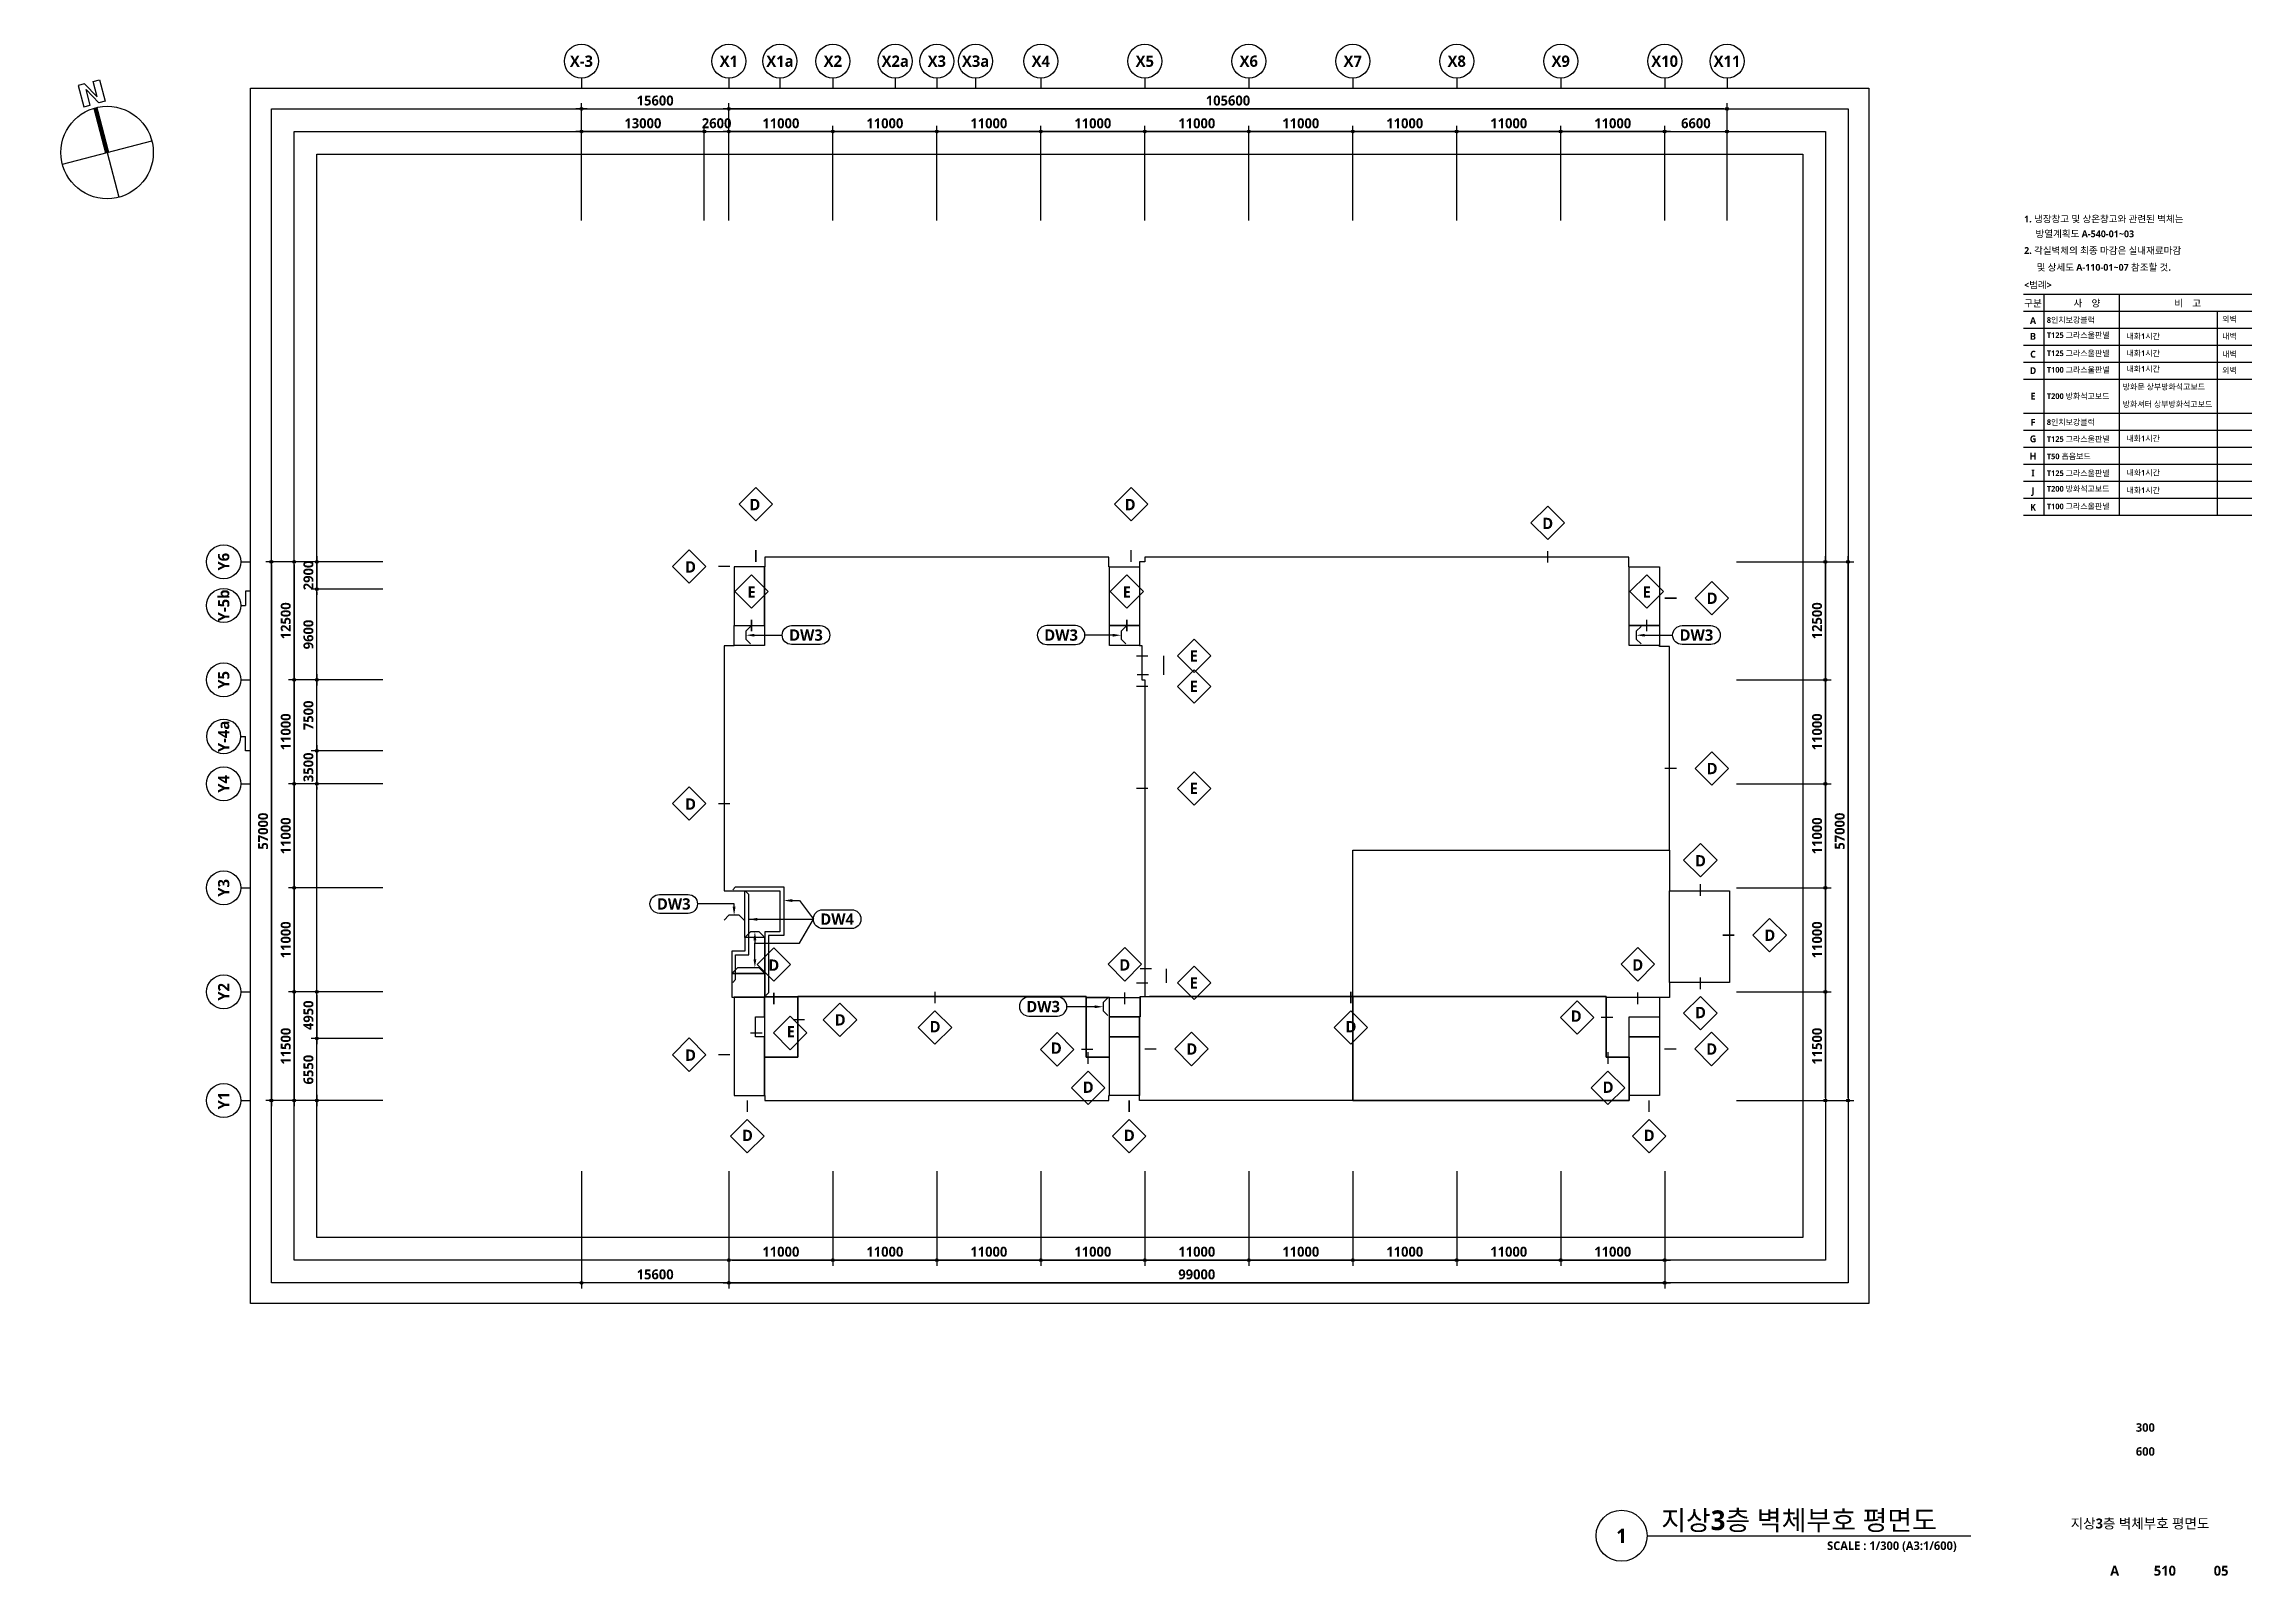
# Model space of a CAD drawing. Header units: millimetres. Extents: x 10941 to 190005487, y 7641 to 455456909.
# Drawn here: x 1018941 to 1252500, y 7641 to 169666 of the extents above; entities that cross this region are included whole.
import ezdxf
from ezdxf.enums import TextEntityAlignment as Align

# ---------------------------------------------------------------- set-up
doc = ezdxf.new("R2010")
doc.units = ezdxf.units.MM
doc.header["$LTSCALE"] = 400
doc.header["$MEASUREMENT"] = 0
doc.header["$PDSIZE"] = -10
doc.layers.get('0').update_dxf_attribs({"linetype": 'CONTINUOUS'})
doc.layers.get('Defpoints').update_dxf_attribs({"color": 153, "linetype": 'CONTINUOUS'})
for name, color, linetype in [('A-ANNO-SYMB', 7, 'CONTINUOUS'), ('A-ANNO-TEXT1', 7, 'CONTINUOUS'), ('A-ANNO-TITL', 7, 'CONTINUOUS'), ('A-ST-AXIS-BUB', 7, 'CONTINUOUS'), ('A-ST-AXIS-DIM', 7, 'CONTINUOUS'), ('A-TEXT2', 3, 'CONTINUOUS'), ('AA-MARK', 2, 'CONTINUOUS'), ('AA-SYMB', 4, 'CONTINUOUS'), ('AA-XXXX-TXT1', 2, 'CONTINUOUS'), ('T', 3, 'CONTINUOUS'), ('X-SEC-종$0$A-ST-AXIS-BUB', 7, 'CONTINUOUS')]:
    doc.layers.add(name, color=color, linetype=linetype)
doc.layers.add('Defpoint', color=161, linetype='CONTINUOUS', plot=False)
doc.layers.add('면적', color=210, linetype='CONTINUOUS', plot=False)
doc.styles.add('2020음성 1차', font='')
doc.styles.add('SH_대대리576', font='')
doc.styles.get('2020음성 1차').set_extended_font_data('NanumGothic', bold=True)
doc.styles.get('SH_대대리576').set_extended_font_data('NanumGothic', bold=True)
doc.dimstyles.new('SHP 600', dxfattribs={"dimscale": 300, "dimtxt": 3.5, "dimasz": 1, "dimexe": 2, "dimexo": 2, "dimgap": 1, "dimtad": 1, "dimdec": 0, "dimzin": 0, "dimdsep": 46, "dimtxsty": 'SH_대대리576', "dimblk": 'DIMDOT', "dimcen": 0.09, "dimclrt": 3, "dimadec": 0, "dimazin": 1, "dimtfac": 1, "dimtdec": 0, "dimtix": 1, "dimtmove": 2, "dimatfit": 0, "dimldrblk": 'DIMDOT', "dimfxl": 1, "dimtolj": 1, "dimtzin": 0, "dimarcsym": 0})

msp = doc.modelspace()

# ---------------------------------------------------------------- texts
at = {"layer": 'A-ANNO-TEXT1', "style": 'SH_대대리576'}
for s, p in [('X-3', (1075781.8, 167866.3)), ('X1', (1091381.8, 167866.3)), ('X1a', (1096781.8, 167866.3)), ('X2', (1102381.8, 167866.3)), ('X2a', (1108981.8, 167866.3)), ('X3', (1113381.8, 167866.3)), ('X3a', (1117481.8, 167866.3)), ('X4', (1124381.8, 167866.3)), ('X5', (1135381.8, 167866.3)), ('X6', (1146381.8, 167866.3)), ('X7', (1157381.8, 167866.3)), ('X8', (1168381.8, 167866.3)), ('X9', (1179381.8, 167866.3)), ('X10', (1190381.8, 167866.3)), ('X11', (1196981.8, 167866.3))]:
    msp.add_text(s, height=1200, dxfattribs=at).set_placement(p, align=Align.MIDDLE_CENTER)
for s, p in [('Y6', (1037931.8, 114916.3)), ('Y6', (1037931.8, 114916.3)), ('Y-5b', (1037931.8, 110293.4)), ('Y5', (1037931.8, 102416.3)), ('Y-4a', (1037931.8, 96439.2)), ('Y4', (1037931.8, 91416.3)), ('Y4', (1037931.8, 91416.3)), ('Y3', (1037931.8, 80416.3)), ('Y3', (1037931.8, 80416.3)), ('Y2', (1037931.8, 69416.3)), ('Y2', (1037931.8, 69416.3)), ('Y1', (1037931.8, 57916.3)), ('Y1', (1037931.8, 57916.3))]:
    msp.add_text(s, height=1200, rotation=90, dxfattribs=at).set_placement(p, align=Align.MIDDLE_CENTER)
at = {"layer": 'A-ANNO-TITL', "style": 'SH_대대리576'}
for s, height, p in [('300', 900, (1241235.5, 23333.4)), ('600', 900, (1241235.5, 20800.2)), ('지상3층 벽체부호 평면도', 1050, (1240670.3, 13191.8)), ('A', 1050, (1237987.6, 8181.3)), ('510', 1050, (1243300.8, 8181.3)), ('05', 1050, (1249247.3, 8181.3))]:
    msp.add_text(s, height=height, dxfattribs=at).set_placement(p, align=Align.MIDDLE)
at = {"layer": 'A-TEXT2', "style": '2020음성 1차'}
for s, p in [('D', (1094124.8, 120963.4, 103000)), ('D', (1133824.8, 120963.4, 103000)), ('D', (1178001.3, 118966)), ('D', (1087323.5, 114367.5, 103000)), ('E', (1093775.8, 111706.3, 103000)), ('E', (1133475.8, 111706.3, 103000)), ('E', (1188475.8, 111706.3, 103000)), ('D', (1195393.7, 111053, 103000)), ('DW3', (1099537.4, 107158.9, 103000)), ('DW3', (1126526.3, 107158.9, 103000)), ('DW3', (1193737.4, 107158.9, 103000)), ('E', (1140559.6, 104956.7, 103000)), ('E', (1140559.6, 101727.4, 103000)), ('D', (1195393.7, 93040, 103000)), ('E', (1140559.6, 90936.6, 103000)), ('D', (1087323.5, 89282, 103000)), ('D', (1194167, 83280.7, 103000)), ('DW3', (1085545.1, 78716.3, 103000)), ('DW4', (1102835.2, 77106.4, 103000)), ('D', (1201503.8, 75406.9, 103000)), ('D', (1096130.4, 72241, 103000)), ('D', (1133255.4, 72266)), ('D', (1187530.4, 72266, 103000)), ('E', (1140559.6, 70361.1, 103000)), ('DW3', (1124626.3, 67858.9, 103000)), ('D', (1194167, 67230.2, 103000)), ('E', (1097927.7, 65210.1, 103000)), ('D', (1103153.8, 66455.1, 103000)), ('D', (1113192, 65730.2, 103000)), ('D', (1157192, 65730.2, 103000)), ('D', (1181018.3, 66846.1, 103000)), ('D', (1087323.5, 62719.7, 103000)), ('D', (1126018.3, 63461.5, 103000)), ('D', (1140353.8, 63366.7, 103000)), ('D', (1195353.8, 63366.7, 103000)), ('D', (1129392, 59330.2, 103000)), ('D', (1184392, 59330.2, 103000)), ('D', (1093342, 54230.2, 103000)), ('D', (1133742, 54230.2, 103000)), ('D', (1188742, 54230.2, 103000))]:
    msp.add_text(s, height=1200, dxfattribs=at).set_placement(p, align=Align.MIDDLE_CENTER)
at = {"layer": 'T', "style": '2020음성 1차'}
for s, height, p in [('1. 냉장창고 및 상온창고와 관련된 벽체는 ', 720, (1228410, 151173.3)), ('방열계획도 A-540-01~03', 720, (1229617.6, 149599.3)), ('2. 각실벽체의 최종 마감은 실내재료마감  ', 720, (1228410, 147839.1)), ('및 상세도 A-110-01~07 참조할 것. ', 720, (1229729.9, 146058.7)), ('<범례>', 720, (1228410, 144189.8)), ('8인치보강블럭', 600, (1230808.5, 140484.5)), ('외벽', 600, (1249360.2, 140571.7)), ('T125 그라스울판넬', 600, (1230808.5, 138885.1)), ('내화1시간', 600, (1239234.1, 138764.1)), ('내벽', 600, (1249360.2, 138764.1)), ('T125 그라스울판넬', 600, (1230808.5, 136967.4)), ('T100 그라스울판넬', 600, (1230808.5, 135215.9)), ('내화1시간', 600, (1239234.1, 136970.1)), ('내화1시간', 600, (1239234.1, 135309.7)), ('외벽', 600, (1249360.2, 135155.1)), ('내벽', 600, (1249360.2, 136877.2)), ('방화문 상부방화석고보드', 600, (1238839, 133418.5)), ('T200 방화석고보드', 600, (1230808.5, 132430.5)), ('방화셔터 상부방화석고보드', 600, (1238839, 131586.3)), ('8인치보강블럭', 600, (1230808.5, 129674.9)), ('T125 그라스울판넬', 600, (1230808.5, 127895.2)), ('T50 흡음보드', 600, (1230808.5, 126064.3)), ('내화1시간', 600, (1239234.1, 127948.7)), ('T125 그라스울판넬', 600, (1230808.5, 124279.7)), ('내화1시간', 600, (1239234.1, 124333.2)), ('T200 방화석고보드', 600, (1230808.5, 122631.8)), ('내화1시간', 600, (1239234.1, 122471.5)), ('T100 그라스울판넬', 600, (1230808.5, 120769.7))]:
    msp.add_text(s, height=height, dxfattribs=at).set_placement(p, align=Align.MIDDLE_LEFT)
for s, p in [('구분', (1229348.4, 142255.5)), ('사    양', (1235047.2, 142255.5)), ('비    고', (1245711.3, 142255.5)), ('A', (1229348.4, 140411.6)), ('B', (1229348.4, 138756.4)), ('D', (1229348.4, 135130)), ('C', (1229348.4, 136868.4)), ('E', (1229348.4, 132430.5)), ('F', (1229348.4, 129666)), ('G', (1229348.4, 127910.3)), ('H', (1229348.4, 126079.4)), ('I', (1229348.4, 124294.9)), ('J', (1229348.4, 122433.1)), ('K', (1229348.4, 120679.4))]:
    msp.add_text(s, height=720, dxfattribs=at).set_placement(p, align=Align.MIDDLE_CENTER)

# ---------------------------------------------------------------- blocks, each defined once
blk = doc.blocks.new('DIMDOT')
at = {"color": 0}
blk.add_line((-2, 0), (2, 0), dxfattribs=at)
for radius in [0.5, 0.25]:
    blk.add_circle((0, 0), radius, dxfattribs=at)
blk = doc.blocks.new('*D51')
at = {"layer": 'A-ST-AXIS-DIM', "color": 0, "lineweight": -2}
for p, q in [((1091382, 151016), (1091382, 163416)), ((1196682, 162816), (1091682, 162816)), ((1196982, 151016), (1196982, 163416))]:
    blk.add_line(p, q, dxfattribs=at)
at = {"layer": 'Defpoints', "color": 0}
for p in [(1091382, 162816), (1091382, 150416), (1196982, 150416)]:
    blk.add_point(p, dxfattribs=at)
at = {"layer": 'A-ST-AXIS-DIM', "color": 0, "linetype": 'ByBlock', "lineweight": -2, "xscale": 300, "yscale": 300, "zscale": 300, "rotation": 180}
blk.add_blockref('DIMDOT', (1091382, 162816), dxfattribs=at)
at = {"layer": 'A-ST-AXIS-DIM', "color": 0, "linetype": 'ByBlock', "lineweight": -2, "xscale": 300, "yscale": 300, "zscale": 300}
blk.add_blockref('DIMDOT', (1196982, 162816), dxfattribs=at)
at = {"layer": 'A-ST-AXIS-DIM', "color": 3, "insert": (1144182, 163696), "char_height": 1050, "attachment_point": 5, "style": 'SH_대대리576'}
blk.add_mtext('\\A1;105600', dxfattribs=at)
blk = doc.blocks.new('*D52')
at = {"layer": 'A-ST-AXIS-DIM', "color": 0, "lineweight": -2}
for p, q in [((1091382, 151016), (1091382, 161016)), ((1102082, 160416), (1091682, 160416)), ((1102382, 151016), (1102382, 161016))]:
    blk.add_line(p, q, dxfattribs=at)
at = {"layer": 'Defpoints', "color": 0}
for p in [(1091382, 160416), (1091382, 150416), (1102382, 150416)]:
    blk.add_point(p, dxfattribs=at)
at = {"layer": 'A-ST-AXIS-DIM', "color": 0, "linetype": 'ByBlock', "lineweight": -2, "xscale": 300, "yscale": 300, "zscale": 300, "rotation": 180}
blk.add_blockref('DIMDOT', (1091382, 160416), dxfattribs=at)
at = {"layer": 'A-ST-AXIS-DIM', "color": 0, "linetype": 'ByBlock', "lineweight": -2, "xscale": 300, "yscale": 300, "zscale": 300}
blk.add_blockref('DIMDOT', (1102382, 160416), dxfattribs=at)
at = {"layer": 'A-ST-AXIS-DIM', "color": 3, "insert": (1096882, 161292), "char_height": 1050, "attachment_point": 5, "style": 'SH_대대리576'}
blk.add_mtext('\\A1;11000', dxfattribs=at)
blk = doc.blocks.new('*D53')
at = {"layer": 'A-ST-AXIS-DIM', "color": 0, "lineweight": -2}
for p, q in [((1102382, 151016), (1102382, 161016)), ((1113082, 160416), (1102682, 160416)), ((1113382, 151016), (1113382, 161016))]:
    blk.add_line(p, q, dxfattribs=at)
at = {"layer": 'Defpoints', "color": 0}
for p in [(1102382, 160416), (1102382, 150416), (1113382, 150416)]:
    blk.add_point(p, dxfattribs=at)
at = {"layer": 'A-ST-AXIS-DIM', "color": 0, "linetype": 'ByBlock', "lineweight": -2, "xscale": 300, "yscale": 300, "zscale": 300, "rotation": 180}
blk.add_blockref('DIMDOT', (1102382, 160416), dxfattribs=at)
at = {"layer": 'A-ST-AXIS-DIM', "color": 0, "linetype": 'ByBlock', "lineweight": -2, "xscale": 300, "yscale": 300, "zscale": 300}
blk.add_blockref('DIMDOT', (1113382, 160416), dxfattribs=at)
at = {"layer": 'A-ST-AXIS-DIM', "color": 3, "insert": (1107882, 161292), "char_height": 1050, "attachment_point": 5, "style": 'SH_대대리576'}
blk.add_mtext('\\A1;11000', dxfattribs=at)
blk = doc.blocks.new('*D54')
at = {"layer": 'A-ST-AXIS-DIM', "color": 0, "lineweight": -2}
for p, q in [((1113382, 151016), (1113382, 161016)), ((1124082, 160416), (1113682, 160416)), ((1124382, 151016), (1124382, 161016))]:
    blk.add_line(p, q, dxfattribs=at)
at = {"layer": 'Defpoints', "color": 0}
for p in [(1113382, 160416), (1113382, 150416), (1124382, 150416)]:
    blk.add_point(p, dxfattribs=at)
at = {"layer": 'A-ST-AXIS-DIM', "color": 0, "linetype": 'ByBlock', "lineweight": -2, "xscale": 300, "yscale": 300, "zscale": 300, "rotation": 180}
blk.add_blockref('DIMDOT', (1113382, 160416), dxfattribs=at)
at = {"layer": 'A-ST-AXIS-DIM', "color": 0, "linetype": 'ByBlock', "lineweight": -2, "xscale": 300, "yscale": 300, "zscale": 300}
blk.add_blockref('DIMDOT', (1124382, 160416), dxfattribs=at)
at = {"layer": 'A-ST-AXIS-DIM', "color": 3, "insert": (1118882, 161292), "char_height": 1050, "attachment_point": 5, "style": 'SH_대대리576'}
blk.add_mtext('\\A1;11000', dxfattribs=at)
blk = doc.blocks.new('*D55')
at = {"layer": 'A-ST-AXIS-DIM', "color": 0, "lineweight": -2}
for p, q in [((1124382, 151016), (1124382, 161016)), ((1135082, 160416), (1124682, 160416)), ((1135382, 151016), (1135382, 161016))]:
    blk.add_line(p, q, dxfattribs=at)
at = {"layer": 'Defpoints', "color": 0}
for p in [(1124382, 160416), (1124382, 150416), (1135382, 150416)]:
    blk.add_point(p, dxfattribs=at)
at = {"layer": 'A-ST-AXIS-DIM', "color": 0, "linetype": 'ByBlock', "lineweight": -2, "xscale": 300, "yscale": 300, "zscale": 300, "rotation": 180}
blk.add_blockref('DIMDOT', (1124382, 160416), dxfattribs=at)
at = {"layer": 'A-ST-AXIS-DIM', "color": 0, "linetype": 'ByBlock', "lineweight": -2, "xscale": 300, "yscale": 300, "zscale": 300}
blk.add_blockref('DIMDOT', (1135382, 160416), dxfattribs=at)
at = {"layer": 'A-ST-AXIS-DIM', "color": 3, "insert": (1129882, 161292), "char_height": 1050, "attachment_point": 5, "style": 'SH_대대리576'}
blk.add_mtext('\\A1;11000', dxfattribs=at)
blk = doc.blocks.new('*D56')
at = {"layer": 'A-ST-AXIS-DIM', "color": 0, "lineweight": -2}
for p, q in [((1135382, 151016), (1135382, 161016)), ((1146082, 160416), (1135682, 160416)), ((1146382, 151016), (1146382, 161016))]:
    blk.add_line(p, q, dxfattribs=at)
at = {"layer": 'Defpoints', "color": 0}
for p in [(1135382, 160416), (1135382, 150416), (1146382, 150416)]:
    blk.add_point(p, dxfattribs=at)
at = {"layer": 'A-ST-AXIS-DIM', "color": 0, "linetype": 'ByBlock', "lineweight": -2, "xscale": 300, "yscale": 300, "zscale": 300, "rotation": 180}
blk.add_blockref('DIMDOT', (1135382, 160416), dxfattribs=at)
at = {"layer": 'A-ST-AXIS-DIM', "color": 0, "linetype": 'ByBlock', "lineweight": -2, "xscale": 300, "yscale": 300, "zscale": 300}
blk.add_blockref('DIMDOT', (1146382, 160416), dxfattribs=at)
at = {"layer": 'A-ST-AXIS-DIM', "color": 3, "insert": (1140882, 161292), "char_height": 1050, "attachment_point": 5, "style": 'SH_대대리576'}
blk.add_mtext('\\A1;11000', dxfattribs=at)
blk = doc.blocks.new('*D57')
at = {"layer": 'A-ST-AXIS-DIM', "color": 0, "lineweight": -2}
for p, q in [((1146382, 151016), (1146382, 161016)), ((1157082, 160416), (1146682, 160416)), ((1157382, 151016), (1157382, 161016))]:
    blk.add_line(p, q, dxfattribs=at)
at = {"layer": 'Defpoints', "color": 0}
for p in [(1146382, 160416), (1146382, 150416), (1157382, 150416)]:
    blk.add_point(p, dxfattribs=at)
at = {"layer": 'A-ST-AXIS-DIM', "color": 0, "linetype": 'ByBlock', "lineweight": -2, "xscale": 300, "yscale": 300, "zscale": 300, "rotation": 180}
blk.add_blockref('DIMDOT', (1146382, 160416), dxfattribs=at)
at = {"layer": 'A-ST-AXIS-DIM', "color": 0, "linetype": 'ByBlock', "lineweight": -2, "xscale": 300, "yscale": 300, "zscale": 300}
blk.add_blockref('DIMDOT', (1157382, 160416), dxfattribs=at)
at = {"layer": 'A-ST-AXIS-DIM', "color": 3, "insert": (1151882, 161292), "char_height": 1050, "attachment_point": 5, "style": 'SH_대대리576'}
blk.add_mtext('\\A1;11000', dxfattribs=at)
blk = doc.blocks.new('*D58')
at = {"layer": 'A-ST-AXIS-DIM', "color": 0, "lineweight": -2}
for p, q in [((1157382, 151016), (1157382, 161016)), ((1168082, 160416), (1157682, 160416)), ((1168382, 151016), (1168382, 161016))]:
    blk.add_line(p, q, dxfattribs=at)
at = {"layer": 'Defpoints', "color": 0}
for p in [(1157382, 160416), (1157382, 150416), (1168382, 150416)]:
    blk.add_point(p, dxfattribs=at)
at = {"layer": 'A-ST-AXIS-DIM', "color": 0, "linetype": 'ByBlock', "lineweight": -2, "xscale": 300, "yscale": 300, "zscale": 300, "rotation": 180}
blk.add_blockref('DIMDOT', (1157382, 160416), dxfattribs=at)
at = {"layer": 'A-ST-AXIS-DIM', "color": 0, "linetype": 'ByBlock', "lineweight": -2, "xscale": 300, "yscale": 300, "zscale": 300}
blk.add_blockref('DIMDOT', (1168382, 160416), dxfattribs=at)
at = {"layer": 'A-ST-AXIS-DIM', "color": 3, "insert": (1162882, 161292), "char_height": 1050, "attachment_point": 5, "style": 'SH_대대리576'}
blk.add_mtext('\\A1;11000', dxfattribs=at)
blk = doc.blocks.new('*D59')
at = {"layer": 'A-ST-AXIS-DIM', "color": 0, "lineweight": -2}
for p, q in [((1168382, 151016), (1168382, 161016)), ((1179082, 160416), (1168682, 160416)), ((1179382, 151016), (1179382, 161016))]:
    blk.add_line(p, q, dxfattribs=at)
at = {"layer": 'Defpoints', "color": 0}
for p in [(1168382, 160416), (1168382, 150416), (1179382, 150416)]:
    blk.add_point(p, dxfattribs=at)
at = {"layer": 'A-ST-AXIS-DIM', "color": 0, "linetype": 'ByBlock', "lineweight": -2, "xscale": 300, "yscale": 300, "zscale": 300, "rotation": 180}
blk.add_blockref('DIMDOT', (1168382, 160416), dxfattribs=at)
at = {"layer": 'A-ST-AXIS-DIM', "color": 0, "linetype": 'ByBlock', "lineweight": -2, "xscale": 300, "yscale": 300, "zscale": 300}
blk.add_blockref('DIMDOT', (1179382, 160416), dxfattribs=at)
at = {"layer": 'A-ST-AXIS-DIM', "color": 3, "insert": (1173882, 161292), "char_height": 1050, "attachment_point": 5, "style": 'SH_대대리576'}
blk.add_mtext('\\A1;11000', dxfattribs=at)
blk = doc.blocks.new('*D60')
at = {"layer": 'A-ST-AXIS-DIM', "color": 0, "lineweight": -2}
for p, q in [((1179382, 151016), (1179382, 161016)), ((1190082, 160416), (1179682, 160416)), ((1190382, 151016), (1190382, 161016))]:
    blk.add_line(p, q, dxfattribs=at)
at = {"layer": 'Defpoints', "color": 0}
for p in [(1179382, 160416), (1179382, 150416), (1190382, 150416)]:
    blk.add_point(p, dxfattribs=at)
at = {"layer": 'A-ST-AXIS-DIM', "color": 0, "linetype": 'ByBlock', "lineweight": -2, "xscale": 300, "yscale": 300, "zscale": 300, "rotation": 180}
blk.add_blockref('DIMDOT', (1179382, 160416), dxfattribs=at)
at = {"layer": 'A-ST-AXIS-DIM', "color": 0, "linetype": 'ByBlock', "lineweight": -2, "xscale": 300, "yscale": 300, "zscale": 300}
blk.add_blockref('DIMDOT', (1190382, 160416), dxfattribs=at)
at = {"layer": 'A-ST-AXIS-DIM', "color": 3, "insert": (1184882, 161292), "char_height": 1050, "attachment_point": 5, "style": 'SH_대대리576'}
blk.add_mtext('\\A1;11000', dxfattribs=at)
blk = doc.blocks.new('*D134')
at = {"layer": 'A-ST-AXIS-DIM', "color": 0, "lineweight": -2}
for p, q in [((1054782, 114916), (1042382, 114916)), ((1042982, 114616), (1042982, 58216)), ((1054782, 57916), (1042382, 57916))]:
    blk.add_line(p, q, dxfattribs=at)
at = {"layer": 'Defpoints', "color": 0}
for p in [(1055382, 114916), (1042982, 57916), (1055382, 57916)]:
    blk.add_point(p, dxfattribs=at)
at = {"layer": 'A-ST-AXIS-DIM', "color": 0, "linetype": 'ByBlock', "lineweight": -2, "xscale": 300, "yscale": 300, "zscale": 300}
for p, rotation in [((1042982, 114916), 90), ((1042982, 57916), 270)]:
    blk.add_blockref('DIMDOT', p, dxfattribs=dict(at, rotation=rotation))
at = {"layer": 'A-ST-AXIS-DIM', "color": 3, "insert": (1042105, 86416), "char_height": 1050, "attachment_point": 5, "rotation": 90, "style": 'SH_대대리576'}
blk.add_mtext('\\A1;57000', dxfattribs=at)
blk = doc.blocks.new('*D135')
at = {"layer": 'A-ST-AXIS-DIM', "color": 0, "lineweight": -2}
for p, q in [((1054782, 69416), (1044782, 69416)), ((1045382, 69116), (1045382, 58216)), ((1054782, 57916), (1044782, 57916))]:
    blk.add_line(p, q, dxfattribs=at)
at = {"layer": 'Defpoints', "color": 0}
for p in [(1055382, 69416), (1045382, 57916), (1055382, 57916)]:
    blk.add_point(p, dxfattribs=at)
at = {"layer": 'A-ST-AXIS-DIM', "color": 0, "linetype": 'ByBlock', "lineweight": -2, "xscale": 300, "yscale": 300, "zscale": 300}
for p, rotation in [((1045382, 69416), 90), ((1045382, 57916), 270)]:
    blk.add_blockref('DIMDOT', p, dxfattribs=dict(at, rotation=rotation))
at = {"layer": 'A-ST-AXIS-DIM', "color": 3, "insert": (1044505, 63666), "char_height": 1050, "attachment_point": 5, "rotation": 90, "style": 'SH_대대리576'}
blk.add_mtext('\\A1;11500', dxfattribs=at)
blk = doc.blocks.new('*D136')
at = {"layer": 'A-ST-AXIS-DIM', "color": 0, "lineweight": -2}
for p, q in [((1054782, 80416), (1044782, 80416)), ((1045382, 80116), (1045382, 69716)), ((1054782, 69416), (1044782, 69416))]:
    blk.add_line(p, q, dxfattribs=at)
at = {"layer": 'Defpoints', "color": 0}
for p in [(1055382, 80416), (1045382, 69416), (1055382, 69416)]:
    blk.add_point(p, dxfattribs=at)
at = {"layer": 'A-ST-AXIS-DIM', "color": 0, "linetype": 'ByBlock', "lineweight": -2, "xscale": 300, "yscale": 300, "zscale": 300}
for p, rotation in [((1045382, 80416), 90), ((1045382, 69416), 270)]:
    blk.add_blockref('DIMDOT', p, dxfattribs=dict(at, rotation=rotation))
at = {"layer": 'A-ST-AXIS-DIM', "color": 3, "insert": (1044506, 74916), "char_height": 1050, "attachment_point": 5, "rotation": 90, "style": 'SH_대대리576'}
blk.add_mtext('\\A1;11000', dxfattribs=at)
blk = doc.blocks.new('*D137')
at = {"layer": 'A-ST-AXIS-DIM', "color": 0, "lineweight": -2}
for p, q in [((1054782, 91416), (1044782, 91416)), ((1045382, 91116), (1045382, 80716)), ((1054782, 80416), (1044782, 80416))]:
    blk.add_line(p, q, dxfattribs=at)
at = {"layer": 'Defpoints', "color": 0}
for p in [(1055382, 91416), (1045382, 80416), (1055382, 80416)]:
    blk.add_point(p, dxfattribs=at)
at = {"layer": 'A-ST-AXIS-DIM', "color": 0, "linetype": 'ByBlock', "lineweight": -2, "xscale": 300, "yscale": 300, "zscale": 300}
for p, rotation in [((1045382, 91416), 90), ((1045382, 80416), 270)]:
    blk.add_blockref('DIMDOT', p, dxfattribs=dict(at, rotation=rotation))
at = {"layer": 'A-ST-AXIS-DIM', "color": 3, "insert": (1044506, 85916), "char_height": 1050, "attachment_point": 5, "rotation": 90, "style": 'SH_대대리576'}
blk.add_mtext('\\A1;11000', dxfattribs=at)
blk = doc.blocks.new('*D138')
at = {"layer": 'A-ST-AXIS-DIM', "color": 0, "lineweight": -2}
for p, q in [((1054782, 102416), (1044782, 102416)), ((1045382, 102116), (1045382, 91716)), ((1054782, 91416), (1044782, 91416))]:
    blk.add_line(p, q, dxfattribs=at)
at = {"layer": 'Defpoints', "color": 0}
for p in [(1055382, 102416), (1045382, 91416), (1055382, 91416)]:
    blk.add_point(p, dxfattribs=at)
at = {"layer": 'A-ST-AXIS-DIM', "color": 0, "linetype": 'ByBlock', "lineweight": -2, "xscale": 300, "yscale": 300, "zscale": 300}
for p, rotation in [((1045382, 102416), 90), ((1045382, 91416), 270)]:
    blk.add_blockref('DIMDOT', p, dxfattribs=dict(at, rotation=rotation))
at = {"layer": 'A-ST-AXIS-DIM', "color": 3, "insert": (1044506, 96916), "char_height": 1050, "attachment_point": 5, "rotation": 90, "style": 'SH_대대리576'}
blk.add_mtext('\\A1;11000', dxfattribs=at)
blk = doc.blocks.new('*D139')
at = {"layer": 'A-ST-AXIS-DIM', "color": 0, "lineweight": -2}
for p, q in [((1054782, 114916), (1044782, 114916)), ((1045382, 114616), (1045382, 102716)), ((1054782, 102416), (1044782, 102416))]:
    blk.add_line(p, q, dxfattribs=at)
at = {"layer": 'Defpoints', "color": 0}
for p in [(1055382, 114916), (1045382, 102416), (1055382, 102416)]:
    blk.add_point(p, dxfattribs=at)
at = {"layer": 'A-ST-AXIS-DIM', "color": 0, "linetype": 'ByBlock', "lineweight": -2, "xscale": 300, "yscale": 300, "zscale": 300}
for p, rotation in [((1045382, 114916), 90), ((1045382, 102416), 270)]:
    blk.add_blockref('DIMDOT', p, dxfattribs=dict(at, rotation=rotation))
at = {"layer": 'A-ST-AXIS-DIM', "color": 3, "insert": (1044503, 108666), "char_height": 1050, "attachment_point": 5, "rotation": 90, "style": 'SH_대대리576'}
blk.add_mtext('\\A1;12500', dxfattribs=at)
blk = doc.blocks.new('*D316')
at = {"layer": 'A-ST-AXIS-DIM', "color": 0, "lineweight": -2}
for p, q in [((1197982, 114916), (1207982, 114916)), ((1207382, 102716), (1207382, 114616)), ((1197982, 102416), (1207982, 102416))]:
    blk.add_line(p, q, dxfattribs=at)
at = {"layer": 'Defpoints', "color": 0}
for p in [(1197382, 114916), (1207382, 114916), (1197382, 102416)]:
    blk.add_point(p, dxfattribs=at)
at = {"layer": 'A-ST-AXIS-DIM', "color": 0, "linetype": 'ByBlock', "lineweight": -2, "xscale": 300, "yscale": 300, "zscale": 300}
for p, rotation in [((1207382, 114916), 90), ((1207382, 102416), 270)]:
    blk.add_blockref('DIMDOT', p, dxfattribs=dict(at, rotation=rotation))
at = {"layer": 'A-ST-AXIS-DIM', "color": 3, "insert": (1206503, 108666), "char_height": 1050, "attachment_point": 5, "rotation": 90, "style": 'SH_대대리576'}
blk.add_mtext('\\A1;12500', dxfattribs=at)
blk = doc.blocks.new('*D317')
at = {"layer": 'A-ST-AXIS-DIM', "color": 0, "lineweight": -2}
for p, q in [((1197982, 102416), (1207982, 102416)), ((1207382, 91716), (1207382, 102116)), ((1197982, 91416), (1207982, 91416))]:
    blk.add_line(p, q, dxfattribs=at)
at = {"layer": 'Defpoints', "color": 0}
for p in [(1197382, 102416), (1207382, 102416), (1197382, 91416)]:
    blk.add_point(p, dxfattribs=at)
at = {"layer": 'A-ST-AXIS-DIM', "color": 0, "linetype": 'ByBlock', "lineweight": -2, "xscale": 300, "yscale": 300, "zscale": 300}
for p, rotation in [((1207382, 102416), 90), ((1207382, 91416), 270)]:
    blk.add_blockref('DIMDOT', p, dxfattribs=dict(at, rotation=rotation))
at = {"layer": 'A-ST-AXIS-DIM', "color": 3, "insert": (1206506, 96916), "char_height": 1050, "attachment_point": 5, "rotation": 90, "style": 'SH_대대리576'}
blk.add_mtext('\\A1;11000', dxfattribs=at)
blk = doc.blocks.new('*D318')
at = {"layer": 'A-ST-AXIS-DIM', "color": 0, "lineweight": -2}
for p, q in [((1197982, 91416), (1207982, 91416)), ((1207382, 80716), (1207382, 91116)), ((1197982, 80416), (1207982, 80416))]:
    blk.add_line(p, q, dxfattribs=at)
at = {"layer": 'Defpoints', "color": 0}
for p in [(1197382, 91416), (1207382, 91416), (1197382, 80416)]:
    blk.add_point(p, dxfattribs=at)
at = {"layer": 'A-ST-AXIS-DIM', "color": 0, "linetype": 'ByBlock', "lineweight": -2, "xscale": 300, "yscale": 300, "zscale": 300}
for p, rotation in [((1207382, 91416), 90), ((1207382, 80416), 270)]:
    blk.add_blockref('DIMDOT', p, dxfattribs=dict(at, rotation=rotation))
at = {"layer": 'A-ST-AXIS-DIM', "color": 3, "insert": (1206506, 85916), "char_height": 1050, "attachment_point": 5, "rotation": 90, "style": 'SH_대대리576'}
blk.add_mtext('\\A1;11000', dxfattribs=at)
blk = doc.blocks.new('*D319')
at = {"layer": 'A-ST-AXIS-DIM', "color": 0, "lineweight": -2}
for p, q in [((1197982, 80416), (1207982, 80416)), ((1207382, 69716), (1207382, 80116)), ((1197982, 69416), (1207982, 69416))]:
    blk.add_line(p, q, dxfattribs=at)
at = {"layer": 'Defpoints', "color": 0}
for p in [(1197382, 80416), (1207382, 80416), (1197382, 69416)]:
    blk.add_point(p, dxfattribs=at)
at = {"layer": 'A-ST-AXIS-DIM', "color": 0, "linetype": 'ByBlock', "lineweight": -2, "xscale": 300, "yscale": 300, "zscale": 300}
for p, rotation in [((1207382, 80416), 90), ((1207382, 69416), 270)]:
    blk.add_blockref('DIMDOT', p, dxfattribs=dict(at, rotation=rotation))
at = {"layer": 'A-ST-AXIS-DIM', "color": 3, "insert": (1206506, 74916), "char_height": 1050, "attachment_point": 5, "rotation": 90, "style": 'SH_대대리576'}
blk.add_mtext('\\A1;11000', dxfattribs=at)
blk = doc.blocks.new('*D320')
at = {"layer": 'A-ST-AXIS-DIM', "color": 0, "lineweight": -2}
for p, q in [((1197982, 69416), (1207982, 69416)), ((1207382, 58216), (1207382, 69116)), ((1197982, 57916), (1207982, 57916))]:
    blk.add_line(p, q, dxfattribs=at)
at = {"layer": 'Defpoints', "color": 0}
for p in [(1197382, 69416), (1207382, 69416), (1197382, 57916)]:
    blk.add_point(p, dxfattribs=at)
at = {"layer": 'A-ST-AXIS-DIM', "color": 0, "linetype": 'ByBlock', "lineweight": -2, "xscale": 300, "yscale": 300, "zscale": 300}
for p, rotation in [((1207382, 69416), 90), ((1207382, 57916), 270)]:
    blk.add_blockref('DIMDOT', p, dxfattribs=dict(at, rotation=rotation))
at = {"layer": 'A-ST-AXIS-DIM', "color": 3, "insert": (1206505, 63666), "char_height": 1050, "attachment_point": 5, "rotation": 90, "style": 'SH_대대리576'}
blk.add_mtext('\\A1;11500', dxfattribs=at)
blk = doc.blocks.new('*D322')
at = {"layer": 'A-ST-AXIS-DIM', "color": 0, "lineweight": -2}
for p, q in [((1197982, 114916), (1210382, 114916)), ((1209782, 58216), (1209782, 114616)), ((1197982, 57916), (1210382, 57916))]:
    blk.add_line(p, q, dxfattribs=at)
at = {"layer": 'Defpoints', "color": 0}
for p in [(1197382, 114916), (1209782, 114916), (1197382, 57916)]:
    blk.add_point(p, dxfattribs=at)
at = {"layer": 'A-ST-AXIS-DIM', "color": 0, "linetype": 'ByBlock', "lineweight": -2, "xscale": 300, "yscale": 300, "zscale": 300}
for p, rotation in [((1209782, 114916), 90), ((1209782, 57916), 270)]:
    blk.add_blockref('DIMDOT', p, dxfattribs=dict(at, rotation=rotation))
at = {"layer": 'A-ST-AXIS-DIM', "color": 3, "insert": (1208905, 86416), "char_height": 1050, "attachment_point": 5, "rotation": 90, "style": 'SH_대대리576'}
blk.add_mtext('\\A1;57000', dxfattribs=at)
blk = doc.blocks.new('*D326')
at = {"layer": 'A-ST-AXIS-DIM', "color": 0, "lineweight": -2}
for p, q in [((1091382, 50445), (1091382, 40445)), ((1102382, 50445), (1102382, 40445)), ((1091682, 41045), (1102082, 41045))]:
    blk.add_line(p, q, dxfattribs=at)
at = {"layer": 'Defpoints', "color": 0}
for p in [(1091382, 51045), (1102382, 51045), (1102382, 41045)]:
    blk.add_point(p, dxfattribs=at)
at = {"layer": 'A-ST-AXIS-DIM', "color": 0, "linetype": 'ByBlock', "lineweight": -2, "xscale": 300, "yscale": 300, "zscale": 300, "rotation": 180}
blk.add_blockref('DIMDOT', (1091382, 41045), dxfattribs=at)
at = {"layer": 'A-ST-AXIS-DIM', "color": 0, "linetype": 'ByBlock', "lineweight": -2, "xscale": 300, "yscale": 300, "zscale": 300}
blk.add_blockref('DIMDOT', (1102382, 41045), dxfattribs=at)
at = {"layer": 'A-ST-AXIS-DIM', "color": 3, "insert": (1096882, 41921), "char_height": 1050, "attachment_point": 5, "style": 'SH_대대리576'}
blk.add_mtext('\\A1;11000', dxfattribs=at)
blk = doc.blocks.new('*D327')
at = {"layer": 'A-ST-AXIS-DIM', "color": 0, "lineweight": -2}
for p, q in [((1102382, 50445), (1102382, 40445)), ((1113382, 50445), (1113382, 40445)), ((1102682, 41045), (1113082, 41045))]:
    blk.add_line(p, q, dxfattribs=at)
at = {"layer": 'Defpoints', "color": 0}
for p in [(1102382, 51045), (1113382, 51045), (1113382, 41045)]:
    blk.add_point(p, dxfattribs=at)
at = {"layer": 'A-ST-AXIS-DIM', "color": 0, "linetype": 'ByBlock', "lineweight": -2, "xscale": 300, "yscale": 300, "zscale": 300, "rotation": 180}
blk.add_blockref('DIMDOT', (1102382, 41045), dxfattribs=at)
at = {"layer": 'A-ST-AXIS-DIM', "color": 0, "linetype": 'ByBlock', "lineweight": -2, "xscale": 300, "yscale": 300, "zscale": 300}
blk.add_blockref('DIMDOT', (1113382, 41045), dxfattribs=at)
at = {"layer": 'A-ST-AXIS-DIM', "color": 3, "insert": (1107882, 41921), "char_height": 1050, "attachment_point": 5, "style": 'SH_대대리576'}
blk.add_mtext('\\A1;11000', dxfattribs=at)
blk = doc.blocks.new('*D328')
at = {"layer": 'A-ST-AXIS-DIM', "color": 0, "lineweight": -2}
for p, q in [((1113382, 50445), (1113382, 40445)), ((1124382, 50445), (1124382, 40445)), ((1113682, 41045), (1124082, 41045))]:
    blk.add_line(p, q, dxfattribs=at)
at = {"layer": 'Defpoints', "color": 0}
for p in [(1113382, 51045), (1124382, 51045), (1124382, 41045)]:
    blk.add_point(p, dxfattribs=at)
at = {"layer": 'A-ST-AXIS-DIM', "color": 0, "linetype": 'ByBlock', "lineweight": -2, "xscale": 300, "yscale": 300, "zscale": 300, "rotation": 180}
blk.add_blockref('DIMDOT', (1113382, 41045), dxfattribs=at)
at = {"layer": 'A-ST-AXIS-DIM', "color": 0, "linetype": 'ByBlock', "lineweight": -2, "xscale": 300, "yscale": 300, "zscale": 300}
blk.add_blockref('DIMDOT', (1124382, 41045), dxfattribs=at)
at = {"layer": 'A-ST-AXIS-DIM', "color": 3, "insert": (1118882, 41921), "char_height": 1050, "attachment_point": 5, "style": 'SH_대대리576'}
blk.add_mtext('\\A1;11000', dxfattribs=at)
blk = doc.blocks.new('*D329')
at = {"layer": 'A-ST-AXIS-DIM', "color": 0, "lineweight": -2}
for p, q in [((1124382, 50445), (1124382, 40445)), ((1135382, 50445), (1135382, 40445)), ((1124682, 41045), (1135082, 41045))]:
    blk.add_line(p, q, dxfattribs=at)
at = {"layer": 'Defpoints', "color": 0}
for p in [(1124382, 51045), (1135382, 51045), (1135382, 41045)]:
    blk.add_point(p, dxfattribs=at)
at = {"layer": 'A-ST-AXIS-DIM', "color": 0, "linetype": 'ByBlock', "lineweight": -2, "xscale": 300, "yscale": 300, "zscale": 300, "rotation": 180}
blk.add_blockref('DIMDOT', (1124382, 41045), dxfattribs=at)
at = {"layer": 'A-ST-AXIS-DIM', "color": 0, "linetype": 'ByBlock', "lineweight": -2, "xscale": 300, "yscale": 300, "zscale": 300}
blk.add_blockref('DIMDOT', (1135382, 41045), dxfattribs=at)
at = {"layer": 'A-ST-AXIS-DIM', "color": 3, "insert": (1129882, 41921), "char_height": 1050, "attachment_point": 5, "style": 'SH_대대리576'}
blk.add_mtext('\\A1;11000', dxfattribs=at)
blk = doc.blocks.new('*D330')
at = {"layer": 'A-ST-AXIS-DIM', "color": 0, "lineweight": -2}
for p, q in [((1135382, 50445), (1135382, 40445)), ((1146382, 50445), (1146382, 40445)), ((1135682, 41045), (1146082, 41045))]:
    blk.add_line(p, q, dxfattribs=at)
at = {"layer": 'Defpoints', "color": 0}
for p in [(1135382, 51045), (1146382, 51045), (1146382, 41045)]:
    blk.add_point(p, dxfattribs=at)
at = {"layer": 'A-ST-AXIS-DIM', "color": 0, "linetype": 'ByBlock', "lineweight": -2, "xscale": 300, "yscale": 300, "zscale": 300, "rotation": 180}
blk.add_blockref('DIMDOT', (1135382, 41045), dxfattribs=at)
at = {"layer": 'A-ST-AXIS-DIM', "color": 0, "linetype": 'ByBlock', "lineweight": -2, "xscale": 300, "yscale": 300, "zscale": 300}
blk.add_blockref('DIMDOT', (1146382, 41045), dxfattribs=at)
at = {"layer": 'A-ST-AXIS-DIM', "color": 3, "insert": (1140882, 41921), "char_height": 1050, "attachment_point": 5, "style": 'SH_대대리576'}
blk.add_mtext('\\A1;11000', dxfattribs=at)
blk = doc.blocks.new('*D331')
at = {"layer": 'A-ST-AXIS-DIM', "color": 0, "lineweight": -2}
for p, q in [((1146382, 50445), (1146382, 40445)), ((1157382, 50445), (1157382, 40445)), ((1146682, 41045), (1157082, 41045))]:
    blk.add_line(p, q, dxfattribs=at)
at = {"layer": 'Defpoints', "color": 0}
for p in [(1146382, 51045), (1157382, 51045), (1157382, 41045)]:
    blk.add_point(p, dxfattribs=at)
at = {"layer": 'A-ST-AXIS-DIM', "color": 0, "linetype": 'ByBlock', "lineweight": -2, "xscale": 300, "yscale": 300, "zscale": 300, "rotation": 180}
blk.add_blockref('DIMDOT', (1146382, 41045), dxfattribs=at)
at = {"layer": 'A-ST-AXIS-DIM', "color": 0, "linetype": 'ByBlock', "lineweight": -2, "xscale": 300, "yscale": 300, "zscale": 300}
blk.add_blockref('DIMDOT', (1157382, 41045), dxfattribs=at)
at = {"layer": 'A-ST-AXIS-DIM', "color": 3, "insert": (1151882, 41921), "char_height": 1050, "attachment_point": 5, "style": 'SH_대대리576'}
blk.add_mtext('\\A1;11000', dxfattribs=at)
blk = doc.blocks.new('*D332')
at = {"layer": 'A-ST-AXIS-DIM', "color": 0, "lineweight": -2}
for p, q in [((1157382, 50445), (1157382, 40445)), ((1168382, 50445), (1168382, 40445)), ((1157682, 41045), (1168082, 41045))]:
    blk.add_line(p, q, dxfattribs=at)
at = {"layer": 'Defpoints', "color": 0}
for p in [(1157382, 51045), (1168382, 51045), (1168382, 41045)]:
    blk.add_point(p, dxfattribs=at)
at = {"layer": 'A-ST-AXIS-DIM', "color": 0, "linetype": 'ByBlock', "lineweight": -2, "xscale": 300, "yscale": 300, "zscale": 300, "rotation": 180}
blk.add_blockref('DIMDOT', (1157382, 41045), dxfattribs=at)
at = {"layer": 'A-ST-AXIS-DIM', "color": 0, "linetype": 'ByBlock', "lineweight": -2, "xscale": 300, "yscale": 300, "zscale": 300}
blk.add_blockref('DIMDOT', (1168382, 41045), dxfattribs=at)
at = {"layer": 'A-ST-AXIS-DIM', "color": 3, "insert": (1162882, 41921), "char_height": 1050, "attachment_point": 5, "style": 'SH_대대리576'}
blk.add_mtext('\\A1;11000', dxfattribs=at)
blk = doc.blocks.new('*D333')
at = {"layer": 'A-ST-AXIS-DIM', "color": 0, "lineweight": -2}
for p, q in [((1168382, 50445), (1168382, 40445)), ((1179382, 50445), (1179382, 40445)), ((1168682, 41045), (1179082, 41045))]:
    blk.add_line(p, q, dxfattribs=at)
at = {"layer": 'Defpoints', "color": 0}
for p in [(1168382, 51045), (1179382, 51045), (1179382, 41045)]:
    blk.add_point(p, dxfattribs=at)
at = {"layer": 'A-ST-AXIS-DIM', "color": 0, "linetype": 'ByBlock', "lineweight": -2, "xscale": 300, "yscale": 300, "zscale": 300, "rotation": 180}
blk.add_blockref('DIMDOT', (1168382, 41045), dxfattribs=at)
at = {"layer": 'A-ST-AXIS-DIM', "color": 0, "linetype": 'ByBlock', "lineweight": -2, "xscale": 300, "yscale": 300, "zscale": 300}
blk.add_blockref('DIMDOT', (1179382, 41045), dxfattribs=at)
at = {"layer": 'A-ST-AXIS-DIM', "color": 3, "insert": (1173882, 41921), "char_height": 1050, "attachment_point": 5, "style": 'SH_대대리576'}
blk.add_mtext('\\A1;11000', dxfattribs=at)
blk = doc.blocks.new('*D334')
at = {"layer": 'A-ST-AXIS-DIM', "color": 0, "lineweight": -2}
for p, q in [((1179382, 50445), (1179382, 40445)), ((1190382, 50445), (1190382, 40445)), ((1179682, 41045), (1190082, 41045))]:
    blk.add_line(p, q, dxfattribs=at)
at = {"layer": 'Defpoints', "color": 0}
for p in [(1179382, 51045), (1190382, 51045), (1190382, 41045)]:
    blk.add_point(p, dxfattribs=at)
at = {"layer": 'A-ST-AXIS-DIM', "color": 0, "linetype": 'ByBlock', "lineweight": -2, "xscale": 300, "yscale": 300, "zscale": 300, "rotation": 180}
blk.add_blockref('DIMDOT', (1179382, 41045), dxfattribs=at)
at = {"layer": 'A-ST-AXIS-DIM', "color": 0, "linetype": 'ByBlock', "lineweight": -2, "xscale": 300, "yscale": 300, "zscale": 300}
blk.add_blockref('DIMDOT', (1190382, 41045), dxfattribs=at)
at = {"layer": 'A-ST-AXIS-DIM', "color": 3, "insert": (1184882, 41921), "char_height": 1050, "attachment_point": 5, "style": 'SH_대대리576'}
blk.add_mtext('\\A1;11000', dxfattribs=at)
blk = doc.blocks.new('*D335')
at = {"layer": 'A-ST-AXIS-DIM', "color": 0, "lineweight": -2}
for p, q in [((1091382, 50445), (1091382, 38045)), ((1190382, 50445), (1190382, 38045)), ((1091682, 38645), (1190082, 38645))]:
    blk.add_line(p, q, dxfattribs=at)
at = {"layer": 'Defpoints', "color": 0}
for p in [(1091382, 51045), (1190382, 51045), (1190382, 38645)]:
    blk.add_point(p, dxfattribs=at)
at = {"layer": 'A-ST-AXIS-DIM', "color": 0, "linetype": 'ByBlock', "lineweight": -2, "xscale": 300, "yscale": 300, "zscale": 300, "rotation": 180}
blk.add_blockref('DIMDOT', (1091382, 38645), dxfattribs=at)
at = {"layer": 'A-ST-AXIS-DIM', "color": 0, "linetype": 'ByBlock', "lineweight": -2, "xscale": 300, "yscale": 300, "zscale": 300}
blk.add_blockref('DIMDOT', (1190382, 38645), dxfattribs=at)
at = {"layer": 'A-ST-AXIS-DIM', "color": 3, "insert": (1140882, 39524), "char_height": 1050, "attachment_point": 5, "style": 'SH_대대리576'}
blk.add_mtext('\\A1;99000', dxfattribs=at)
blk = doc.blocks.new('*D3782')
at = {"layer": 'A-ST-AXIS-DIM', "color": 0, "lineweight": -2}
for p, q in [((1190382, 151016), (1190382, 161016)), ((1190682, 160416), (1196682, 160416)), ((1196982, 151016), (1196982, 161016))]:
    blk.add_line(p, q, dxfattribs=at)
at = {"layer": 'Defpoints', "color": 0}
for p in [(1196982, 160416), (1190382, 150416), (1196982, 150416)]:
    blk.add_point(p, dxfattribs=at)
at = {"layer": 'A-ST-AXIS-DIM', "color": 0, "linetype": 'ByBlock', "lineweight": -2, "xscale": 300, "yscale": 300, "zscale": 300, "rotation": 180}
blk.add_blockref('DIMDOT', (1190382, 160416), dxfattribs=at)
at = {"layer": 'A-ST-AXIS-DIM', "color": 0, "linetype": 'ByBlock', "lineweight": -2, "xscale": 300, "yscale": 300, "zscale": 300}
blk.add_blockref('DIMDOT', (1196982, 160416), dxfattribs=at)
at = {"layer": 'A-ST-AXIS-DIM', "color": 3, "insert": (1193682, 161296), "char_height": 1050, "attachment_point": 5, "style": 'SH_대대리576'}
blk.add_mtext('\\A1;6600', dxfattribs=at)
blk = doc.blocks.new('dr-sy-018-D-M')
at = {"layer": 'A-ANNO-SYMB'}
for p, q in [((-1, 16.4), (-2.5, 16.4)), ((-2.5, 16.4), (-2.5, 11.4)), ((-1, 16.4), (1, 12.8)), ((-1, 15.09), (1.05, 11.4)), ((-1, 11.4), (-1, 15.09)), ((1, 12.8), (1, 16.4)), ((1, 16.4), (2.5, 16.4)), ((2.5, 16.4), (2.5, 11.4)), ((-2.5, 11.4), (-1, 11.4)), ((2.5, 11.4), (1.05, 11.4)), ((-10.5, 0), (10.5, 0)), ((0, 0), (0, -10.5))]:
    blk.add_line(p, q, dxfattribs=at)
at = {"layer": 'A-ANNO-SYMB', "const_width": 1}
blk.add_lwpolyline([(0, 10.5), (0, 0)], dxfattribs=at)
at = {"layer": 'A-ANNO-SYMB'}
blk.add_circle((0, 0), 10.5, dxfattribs=at)
blk = doc.blocks.new('A-ST-AXIS-BUB-1')
at = {"layer": 'A-ST-AXIS-BUB'}
blk.add_line((0, 350), (0, 0), dxfattribs=at)
blk.add_circle((0, 950), 600, dxfattribs=at)
blk = doc.blocks.new('A-ST-AXIS-BUB-2')
at = {"layer": 'X-SEC-종$0$A-ST-AXIS-BUB'}
blk.add_line((1800, 1050, -103000), (1800, 525, -103000), dxfattribs=at)
at = {"layer": 'X-SEC-종$0$A-ST-AXIS-BUB', "elevation": -103000}
blk.add_lwpolyline([(3323, 0), (3323, 525), (1800, 525)], dxfattribs=at)
at = {"layer": 'X-SEC-종$0$A-ST-AXIS-BUB'}
blk.add_circle((1800, 2850, -103000), 1800, dxfattribs=at)
blk = doc.blocks.new('*D7426')
at = {"layer": 'A-ST-AXIS-DIM', "color": 0, "lineweight": -2}
for p, q in [((1075782, 151016), (1075782, 163416)), ((1076082, 162816), (1091082, 162816)), ((1091382, 151016), (1091382, 163416))]:
    blk.add_line(p, q, dxfattribs=at)
at = {"layer": 'Defpoints', "color": 0}
for p in [(1091382, 162816), (1075782, 150416), (1091382, 150416)]:
    blk.add_point(p, dxfattribs=at)
at = {"layer": 'A-ST-AXIS-DIM', "color": 0, "linetype": 'ByBlock', "lineweight": -2, "xscale": 300, "yscale": 300, "zscale": 300, "rotation": 180}
blk.add_blockref('DIMDOT', (1075782, 162816), dxfattribs=at)
at = {"layer": 'A-ST-AXIS-DIM', "color": 0, "linetype": 'ByBlock', "lineweight": -2, "xscale": 300, "yscale": 300, "zscale": 300}
blk.add_blockref('DIMDOT', (1091382, 162816), dxfattribs=at)
at = {"layer": 'A-ST-AXIS-DIM', "color": 3, "insert": (1083582, 163696), "char_height": 1050, "attachment_point": 5, "style": 'SH_대대리576'}
blk.add_mtext('\\A1;15600', dxfattribs=at)
blk = doc.blocks.new('*D8008')
at = {"layer": 'A-ST-AXIS-DIM', "color": 0, "lineweight": -2}
for p, q in [((1075782, 50445), (1075782, 38045)), ((1091382, 50445), (1091382, 38045)), ((1091082, 38645), (1076082, 38645))]:
    blk.add_line(p, q, dxfattribs=at)
at = {"layer": 'Defpoints', "color": 0}
for p in [(1075782, 51045), (1091382, 51045), (1075782, 38645)]:
    blk.add_point(p, dxfattribs=at)
at = {"layer": 'A-ST-AXIS-DIM', "color": 0, "linetype": 'ByBlock', "lineweight": -2, "xscale": 300, "yscale": 300, "zscale": 300, "rotation": 180}
blk.add_blockref('DIMDOT', (1075782, 38645), dxfattribs=at)
at = {"layer": 'A-ST-AXIS-DIM', "color": 0, "linetype": 'ByBlock', "lineweight": -2, "xscale": 300, "yscale": 300, "zscale": 300}
blk.add_blockref('DIMDOT', (1091382, 38645), dxfattribs=at)
at = {"layer": 'A-ST-AXIS-DIM', "color": 3, "insert": (1083582, 39524), "char_height": 1050, "attachment_point": 5, "style": 'SH_대대리576'}
blk.add_mtext('\\A1;15600', dxfattribs=at)
blk = doc.blocks.new('*D8084')
at = {"layer": 'A-ST-AXIS-DIM', "color": 0, "lineweight": -2}
for p, q in [((1054782, 94916), (1047182, 94916)), ((1047782, 95216), (1047782, 95516)), ((1047782, 94916), (1047782, 91416)), ((1054782, 91416), (1047182, 91416)), ((1047782, 91116), (1047782, 90816))]:
    blk.add_line(p, q, dxfattribs=at)
at = {"layer": 'Defpoints', "color": 0}
for p in [(1055382, 94916), (1047782, 91416), (1055382, 91416)]:
    blk.add_point(p, dxfattribs=at)
at = {"layer": 'A-ST-AXIS-DIM', "color": 0, "linetype": 'ByBlock', "lineweight": -2, "xscale": 300, "yscale": 300, "zscale": 300}
for p, rotation in [((1047782, 94916), 270), ((1047782, 91416), 90)]:
    blk.add_blockref('DIMDOT', p, dxfattribs=dict(at, rotation=rotation))
at = {"layer": 'A-ST-AXIS-DIM', "color": 3, "insert": (1046902, 93166), "char_height": 1050, "attachment_point": 5, "rotation": 90, "style": 'SH_대대리576'}
blk.add_mtext('\\A1;3500', dxfattribs=at)
blk = doc.blocks.new('*D8085')
at = {"layer": 'A-ST-AXIS-DIM', "color": 0, "lineweight": -2}
for p, q in [((1054782, 102416), (1047182, 102416)), ((1047782, 95216), (1047782, 102116)), ((1054782, 94916), (1047182, 94916))]:
    blk.add_line(p, q, dxfattribs=at)
at = {"layer": 'Defpoints', "color": 0}
for p in [(1047782, 102416), (1055382, 102416), (1055382, 94916)]:
    blk.add_point(p, dxfattribs=at)
at = {"layer": 'A-ST-AXIS-DIM', "color": 0, "linetype": 'ByBlock', "lineweight": -2, "xscale": 300, "yscale": 300, "zscale": 300}
for p, rotation in [((1047782, 102416), 90), ((1047782, 94916), 270)]:
    blk.add_blockref('DIMDOT', p, dxfattribs=dict(at, rotation=rotation))
at = {"layer": 'A-ST-AXIS-DIM', "color": 3, "insert": (1046905, 98666), "char_height": 1050, "attachment_point": 5, "rotation": 90, "style": 'SH_대대리576'}
blk.add_mtext('\\A1;7500', dxfattribs=at)
blk = doc.blocks.new('*D8112')
at = {"layer": 'A-ST-AXIS-DIM', "color": 0, "lineweight": -2}
for p, q in [((1088482, 160416), (1088182, 160416)), ((1088782, 151016), (1088782, 161016)), ((1088782, 160416), (1091382, 160416)), ((1091382, 151016), (1091382, 161016)), ((1091682, 160416), (1091982, 160416))]:
    blk.add_line(p, q, dxfattribs=at)
at = {"layer": 'Defpoints', "color": 0}
for p in [(1091382, 160416), (1088782, 150416), (1091382, 150416)]:
    blk.add_point(p, dxfattribs=at)
at = {"layer": 'A-ST-AXIS-DIM', "color": 0, "linetype": 'ByBlock', "lineweight": -2, "xscale": 300, "yscale": 300, "zscale": 300}
blk.add_blockref('DIMDOT', (1088782, 160416), dxfattribs=at)
at = {"layer": 'A-ST-AXIS-DIM', "color": 0, "linetype": 'ByBlock', "lineweight": -2, "xscale": 300, "yscale": 300, "zscale": 300, "rotation": 180}
blk.add_blockref('DIMDOT', (1091382, 160416), dxfattribs=at)
at = {"layer": 'A-ST-AXIS-DIM', "color": 3, "insert": (1090082, 161296), "char_height": 1050, "attachment_point": 5, "style": 'SH_대대리576'}
blk.add_mtext('\\A1;2600', dxfattribs=at)
blk = doc.blocks.new('*D8113')
at = {"layer": 'A-ST-AXIS-DIM', "color": 0, "lineweight": -2}
for p, q in [((1075782, 151016), (1075782, 161016)), ((1088482, 160416), (1076082, 160416)), ((1088782, 151016), (1088782, 161016))]:
    blk.add_line(p, q, dxfattribs=at)
at = {"layer": 'Defpoints', "color": 0}
for p in [(1075782, 160416), (1075782, 150416), (1088782, 150416)]:
    blk.add_point(p, dxfattribs=at)
at = {"layer": 'A-ST-AXIS-DIM', "color": 0, "linetype": 'ByBlock', "lineweight": -2, "xscale": 300, "yscale": 300, "zscale": 300, "rotation": 180}
blk.add_blockref('DIMDOT', (1075782, 160416), dxfattribs=at)
at = {"layer": 'A-ST-AXIS-DIM', "color": 0, "linetype": 'ByBlock', "lineweight": -2, "xscale": 300, "yscale": 300, "zscale": 300}
blk.add_blockref('DIMDOT', (1088782, 160416), dxfattribs=at)
at = {"layer": 'A-ST-AXIS-DIM', "color": 3, "insert": (1082282, 161296), "char_height": 1050, "attachment_point": 5, "style": 'SH_대대리576'}
blk.add_mtext('\\A1;13000', dxfattribs=at)
blk = doc.blocks.new('*D8114')
at = {"layer": 'A-ST-AXIS-DIM', "color": 0, "lineweight": -2}
for p, q in [((1054782, 112016), (1047182, 112016)), ((1047782, 102716), (1047782, 111716)), ((1054782, 102416), (1047182, 102416))]:
    blk.add_line(p, q, dxfattribs=at)
at = {"layer": 'Defpoints', "color": 0}
for p in [(1047782, 112016), (1055382, 112016), (1055382, 102416)]:
    blk.add_point(p, dxfattribs=at)
at = {"layer": 'A-ST-AXIS-DIM', "color": 0, "linetype": 'ByBlock', "lineweight": -2, "xscale": 300, "yscale": 300, "zscale": 300}
for p, rotation in [((1047782, 112016), 90), ((1047782, 102416), 270)]:
    blk.add_blockref('DIMDOT', p, dxfattribs=dict(at, rotation=rotation))
at = {"layer": 'A-ST-AXIS-DIM', "color": 3, "insert": (1046902, 107216), "char_height": 1050, "attachment_point": 5, "rotation": 90, "style": 'SH_대대리576'}
blk.add_mtext('\\A1;9600', dxfattribs=at)
blk = doc.blocks.new('*D8116')
at = {"layer": 'A-ST-AXIS-DIM', "color": 0, "lineweight": -2}
for p, q in [((1054782, 114916), (1047182, 114916)), ((1047782, 115216), (1047782, 115516)), ((1047782, 114916), (1047782, 112016)), ((1054782, 112016), (1047182, 112016)), ((1047782, 111716), (1047782, 111416))]:
    blk.add_line(p, q, dxfattribs=at)
at = {"layer": 'Defpoints', "color": 0}
for p in [(1055382, 114916), (1047782, 112016), (1055382, 112016)]:
    blk.add_point(p, dxfattribs=at)
at = {"layer": 'A-ST-AXIS-DIM', "color": 0, "linetype": 'ByBlock', "lineweight": -2, "xscale": 300, "yscale": 300, "zscale": 300}
for p, rotation in [((1047782, 114916), 270), ((1047782, 112016), 90)]:
    blk.add_blockref('DIMDOT', p, dxfattribs=dict(at, rotation=rotation))
at = {"layer": 'A-ST-AXIS-DIM', "color": 3, "insert": (1046902, 113466), "char_height": 1050, "attachment_point": 5, "rotation": 90, "style": 'SH_대대리576'}
blk.add_mtext('\\A1;2900', dxfattribs=at)
blk = doc.blocks.new('*D8117')
at = {"layer": 'A-ST-AXIS-DIM', "color": 0, "lineweight": -2}
for p, q in [((1054782, 64466), (1047182, 64466)), ((1047782, 58216), (1047782, 64166)), ((1054782, 57916), (1047182, 57916))]:
    blk.add_line(p, q, dxfattribs=at)
at = {"layer": 'Defpoints', "color": 0}
for p in [(1047782, 64466), (1055382, 64466), (1055382, 57916)]:
    blk.add_point(p, dxfattribs=at)
at = {"layer": 'A-ST-AXIS-DIM', "color": 0, "linetype": 'ByBlock', "lineweight": -2, "xscale": 300, "yscale": 300, "zscale": 300}
for p, rotation in [((1047782, 64466), 90), ((1047782, 57916), 270)]:
    blk.add_blockref('DIMDOT', p, dxfattribs=dict(at, rotation=rotation))
at = {"layer": 'A-ST-AXIS-DIM', "color": 3, "insert": (1046902, 61191), "char_height": 1050, "attachment_point": 5, "rotation": 90, "style": 'SH_대대리576'}
blk.add_mtext('\\A1;6550', dxfattribs=at)
blk = doc.blocks.new('*D8118')
at = {"layer": 'A-ST-AXIS-DIM', "color": 0, "lineweight": -2}
for p, q in [((1054782, 69416), (1047182, 69416)), ((1047782, 69116), (1047782, 64766)), ((1054782, 64466), (1047182, 64466))]:
    blk.add_line(p, q, dxfattribs=at)
at = {"layer": 'Defpoints', "color": 0}
for p in [(1055382, 69416), (1047782, 64466), (1055382, 64466)]:
    blk.add_point(p, dxfattribs=at)
at = {"layer": 'A-ST-AXIS-DIM', "color": 0, "linetype": 'ByBlock', "lineweight": -2, "xscale": 300, "yscale": 300, "zscale": 300}
for p, rotation in [((1047782, 69416), 90), ((1047782, 64466), 270)]:
    blk.add_blockref('DIMDOT', p, dxfattribs=dict(at, rotation=rotation))
at = {"layer": 'A-ST-AXIS-DIM', "color": 3, "insert": (1046902, 66941), "char_height": 1050, "attachment_point": 5, "rotation": 90, "style": 'SH_대대리576'}
blk.add_mtext('\\A1;4950', dxfattribs=at)
blk = doc.blocks.new('G$CF9371588')
blk.add_line((7800, 10975, 103000), (4300, 10975, 103000))
at = {"layer": '면적'}
for p, q in [((100000, 12500, 103000), (100000, 22200, 103000)), ((66500, 0, 103000), (66500, 11000, 103000))]:
    blk.add_line(p, q, dxfattribs=at)
for points in [[(100000, 26500), (100000, 48025), (98950, 48025), (98950, 48150), (95750, 48150), (95750, 56450), (95700, 56450), (95700, 57500), (44500, 57500), (44500, 57000), (43950, 57000), (43950, 56450), (43950, 48150), (40750, 48150), (40750, 56450), (40700, 56450), (40700, 57500), (4300, 57500), (4300, 56450), (4250, 56450), (4250, 48150), (1050, 48150), (1050, 48100), (0, 48100), (0, 22200), (2200, 22200), (5900, 22200), (5900, 17860), (4300, 17860), (4300, 10975), (7800, 10975), (7800, 11000), (38300, 11000), (38300, 10900), (44000, 10900), (44000, 11000), (66500, 11000), (66500, 26500)], [(40750, 56450), (43950, 56450), (43950, 50250), (40750, 50250)], [(40750, 50250), (43950, 50250), (43950, 48150), (40750, 48150)], [(2200, 17260), (2200, 22200), (5900, 22200), (5900, 17860), (4300, 17860), (4300, 17260)], [(2200, 17260), (2200, 15800), (800, 15800), (800, 13450), (4300, 13450), (4300, 17260), (2200, 17260)], [(800, 13450), (800, 10950), (1050, 10950), (4300, 10950), (4300, 13450)], [(4250, 8850), (4250, 10950), (1050, 10950), (1050, 550), (4250, 550), (4250, 6750), (3300, 6750), (3300, 8850)], [(4250, 4600), (4250, 550), (4300, 550), (4300, 0), (40700, 0), (40700, 550), (40750, 550), (40750, 4600), (38300, 4600), (38300, 11000), (7800, 11000), (7800, 4600)], [(4300, 10975), (4300, 10950), (4250, 10950), (4250, 8850), (4250, 8850), (4250, 6750), (4250, 6750), (4250, 4600), (7800, 4600), (7800, 10975)], [(38300, 10900), (38300, 4600), (40750, 4600), (40750, 8850), (40750, 8850), (40750, 8850), (40750, 8850), (40750, 10900)], [(40750, 10900), (44000, 10900), (44000, 8850), (40750, 8850)], [(43950, 0), (43950, 8850), (44000, 8850), (44000, 11000), (93300, 11000), (93300, 4602), (95750, 4602), (95750, 0)], [(93300, 10900), (93300, 4602), (95700, 4602), (95700, 4602), (95750, 4602), (95750, 8850), (99000, 8850), (99000, 8850), (99000, 9000), (99000, 10900)], [(40750, 8850), (43950, 8850), (43950, 6750), (40750, 6750)], [(98950, 6750), (95750, 6750), (95750, 8850), (98950, 8850)], [(40750, 6750), (43950, 6750), (43950, 550), (40750, 550)], [(98950, 550), (95750, 550), (95750, 6750), (98950, 6750)]]:
    blk.add_lwpolyline(points, close=True, dxfattribs=at)
at = {"layer": '면적', "elevation": 103000}
for points in [[(1050, 50250), (4250, 50250), (4250, 56450), (1050, 56450)], [(98950, 50250), (95750, 50250), (95750, 56450), (98950, 56450)], [(1050, 50250), (4250, 50250), (4250, 48150), (1050, 48150)], [(95750, 50250), (98950, 50250), (98950, 48150), (95750, 48150)], [(66500, 11000), (66500, 26500), (100000, 26500), (100000, 22200), (106350, 22200), (106350, 12500), (100000, 12500), (100000, 10900), (93300, 10900), (93300, 11000)], [(66500, 11000), (66500, 0), (95750, 0), (95750, 4602), (93300, 4602), (93300, 11000)], [(3300, 8850), (4250, 8850), (4250, 6750), (3300, 6750)]]:
    blk.add_lwpolyline(points, close=True, dxfattribs=at)
at = {"layer": '면적'}
for points in [[(43950, 48150), (44200, 48150), (44200, 44500), (44500, 44500), (44500, 11000)], [(7800, 11000), (38300, 11000)], [(7800, 11000), (38300, 11000)], [(93300, 11000), (45000, 11000)]]:
    blk.add_lwpolyline(points, dxfattribs=at)
blk = doc.blocks.new('*U18507')
at = {"layer": 'A-ANNO-TITL'}
blk.add_line((0, 0), (5709, 0), dxfattribs=at)
blk.add_circle((-450, 0), 450, dxfattribs=at)
at = {"layer": 'AA-XXXX-TXT1', "style": 'SH_대대리576'}
blk.add_attdef('DWG.TITLE', (250, 100), '', height=350, dxfattribs=at)
at = {"layer": 'AA-XXXX-TXT1', "color": 7, "style": 'SH_대대리576'}
blk.add_attdef('NO1', text='', height=300, dxfattribs=at).set_placement((-450, 0), align=Align.MIDDLE)
at = {"layer": 'AA-XXXX-TXT1', "style": 'SH_대대리576'}
blk.add_attdef('SCALE', text='', height=150, dxfattribs=at).set_placement((5459, -100), align=Align.TOP_RIGHT)

# ---------------------------------------------------------------- dimensions: what is measured, and where the dimension line sits
at = {"layer": 'A-ST-AXIS-DIM'}
for base, p1, p2, angle, picture, middle in [((1091381.8, 162816.3), (1075781.8, 150416.3), (1091381.8, 150416.3), 180, '*D7426', (1083581.8, 163695.8)), ((1075781.8, 160416.3), (1088781.8, 150416.3), (1075781.8, 150416.3), 0, '*D8113', (1082281.8, 161295.8)), ((1091381.8, 160416.3), (1088781.8, 150416.3), (1091381.8, 150416.3), 180, '*D8112', (1090081.8, 161295.8)), ((1196981.8, 160416.3), (1190381.8, 150416.3), (1196981.8, 150416.3), 180, '*D3782', (1193681.8, 161295.8)), ((1042981.8, 57916.3), (1055381.8, 114916.3), (1055381.8, 57916.3), 90, '*D134', (1042104.6, 86416.3)), ((1045381.8, 102416.3), (1055381.8, 114916.3), (1055381.8, 102416.3), 90, '*D139', (1044503.1, 108666.3)), ((1047781.8, 112016.3), (1055381.8, 114916.3), (1055381.8, 112016.3), 90, '*D8116', (1046902.4, 113466.3)), ((1207381.8, 114916.3), (1197381.8, 102416.3), (1197381.8, 114916.3), 270, '*D316', (1206503.1, 108666.3)), ((1209781.8, 114916.3), (1197381.8, 57916.3), (1197381.8, 114916.3), 270, '*D322', (1208904.6, 86416.3)), ((1047781.8, 112016.3), (1055381.8, 102416.3), (1055381.8, 112016.3), 270, '*D8114', (1046902.4, 107216.3)), ((1045381.8, 91416.3), (1055381.8, 102416.3), (1055381.8, 91416.3), 90, '*D138', (1044506.1, 96916.3)), ((1047781.8, 102416.3), (1055381.8, 94916.3), (1055381.8, 102416.3), 270, '*D8085', (1046904.6, 98666.3)), ((1207381.8, 102416.3), (1197381.8, 91416.3), (1197381.8, 102416.3), 270, '*D317', (1206506.1, 96916.3)), ((1047781.8, 91416.3), (1055381.8, 94916.3), (1055381.8, 91416.3), 90, '*D8084', (1046902.4, 93166.3)), ((1045381.8, 80416.3), (1055381.8, 91416.3), (1055381.8, 80416.3), 90, '*D137', (1044506.1, 85916.3)), ((1207381.8, 91416.3), (1197381.8, 80416.3), (1197381.8, 91416.3), 270, '*D318', (1206506.1, 85916.3)), ((1045381.8, 69416.3), (1055381.8, 80416.3), (1055381.8, 69416.3), 90, '*D136', (1044506.1, 74916.3)), ((1207381.8, 80416.3), (1197381.8, 69416.3), (1197381.8, 80416.3), 270, '*D319', (1206506.1, 74916.3)), ((1045381.8, 57916.3), (1055381.8, 69416.3), (1055381.8, 57916.3), 90, '*D135', (1044504.6, 63666.3)), ((1047781.8, 64466.3), (1055381.8, 69416.3), (1055381.8, 64466.3), 90, '*D8118', (1046902.4, 66941.3)), ((1207381.8, 69416.3), (1197381.8, 57916.3), (1197381.8, 69416.3), 270, '*D320', (1206504.6, 63666.3)), ((1047781.8, 64466.3), (1055381.8, 57916.3), (1055381.8, 64466.3), 270, '*D8117', (1046902.4, 61191.3)), ((1075781.8, 38644.9), (1091381.8, 51044.9), (1075781.8, 51044.9), 0, '*D8008', (1083581.8, 39524.3)), ((1102381.8, 41044.9), (1091381.8, 51044.9), (1102381.8, 51044.9), 180, '*D326', (1096881.8, 41920.6)), ((1190381.8, 38644.9), (1091381.8, 51044.9), (1190381.8, 51044.9), 180, '*D335', (1140881.8, 39524.3)), ((1113381.8, 41044.9), (1102381.8, 51044.9), (1113381.8, 51044.9), 180, '*D327', (1107881.8, 41920.6)), ((1124381.8, 41044.9), (1113381.8, 51044.9), (1124381.8, 51044.9), 180, '*D328', (1118881.8, 41920.6)), ((1135381.8, 41044.9), (1124381.8, 51044.9), (1135381.8, 51044.9), 180, '*D329', (1129881.8, 41920.6)), ((1146381.8, 41044.9), (1135381.8, 51044.9), (1146381.8, 51044.9), 180, '*D330', (1140881.8, 41920.6)), ((1157381.8, 41044.9), (1146381.8, 51044.9), (1157381.8, 51044.9), 180, '*D331', (1151881.8, 41920.6)), ((1168381.8, 41044.9), (1157381.8, 51044.9), (1168381.8, 51044.9), 180, '*D332', (1162881.8, 41920.6)), ((1179381.8, 41044.9), (1168381.8, 51044.9), (1179381.8, 51044.9), 180, '*D333', (1173881.8, 41920.6)), ((1190381.8, 41044.9), (1179381.8, 51044.9), (1190381.8, 51044.9), 180, '*D334', (1184881.8, 41920.6))]:
    dim = msp.add_linear_dim(base=base, p1=p1, p2=p2, angle=angle, dimstyle='SHP 600', dxfattribs=at)
    dim.commit()
    dim.dimension.update_dxf_attribs({"geometry": picture, "text_midpoint": middle})
for base, p1, p2, picture, middle in [((1091381.8, 162816.3), (1196981.8, 150416.3), (1091381.8, 150416.3), '*D51', (1144181.8, 163695.8)), ((1091381.8, 160416.3), (1102381.8, 150416.3), (1091381.8, 150416.3), '*D52', (1096881.8, 161292.1)), ((1102381.8, 160416.3), (1113381.8, 150416.3), (1102381.8, 150416.3), '*D53', (1107881.8, 161292.1)), ((1113381.8, 160416.3), (1124381.8, 150416.3), (1113381.8, 150416.3), '*D54', (1118881.8, 161292.1)), ((1124381.8, 160416.3), (1135381.8, 150416.3), (1124381.8, 150416.3), '*D55', (1129881.8, 161292.1)), ((1135381.8, 160416.3), (1146381.8, 150416.3), (1135381.8, 150416.3), '*D56', (1140881.8, 161292.1)), ((1146381.8, 160416.3), (1157381.8, 150416.3), (1146381.8, 150416.3), '*D57', (1151881.8, 161292.1)), ((1157381.8, 160416.3), (1168381.8, 150416.3), (1157381.8, 150416.3), '*D58', (1162881.8, 161292.1)), ((1168381.8, 160416.3), (1179381.8, 150416.3), (1168381.8, 150416.3), '*D59', (1173881.8, 161292.1)), ((1179381.8, 160416.3), (1190381.8, 150416.3), (1179381.8, 150416.3), '*D60', (1184881.8, 161292.1))]:
    dim = msp.add_linear_dim(base=base, p1=p1, p2=p2, dimstyle='SHP 600', dxfattribs=at)
    dim.commit()
    dim.dimension.update_dxf_attribs({"geometry": picture, "text_midpoint": middle})

# ---------------------------------------------------------------- linework, layer by layer
at = {"layer": 'AA-MARK'}
for p, q in [((1137356.9, 104956.7, 103000), (1137356.9, 102966.3, 103000)), ((1137656.9, 71866.3, 103000), (1137656.9, 70361.1, 103000))]:
    msp.add_line(p, q, dxfattribs=at)
at = {"layer": 'AA-MARK', "color": 2, "linetype": 'ByBlock', "lineweight": -2, "elevation": 103000}
for points in [[(1095999.6, 121015.2), (1094231.8, 122782.9), (1092464.1, 121015.2), (1094231.8, 119247.4)], [(1135699.6, 121015.2), (1133931.8, 122782.9), (1132164.1, 121015.2), (1133931.8, 119247.4)], [(1087175.6, 112648.6), (1085407.8, 114416.3), (1087175.6, 116184.1), (1088943.3, 114416.3)], [(1092009.5, 111772), (1093777.2, 113539.8), (1095545, 111772), (1093777.2, 110004.2)], [(1131709.5, 111772), (1133477.2, 113539.8), (1135245, 111772), (1133477.2, 110004.2)], [(1186709.5, 111772), (1188477.2, 113539.8), (1190245, 111772), (1188477.2, 110004.2)], [(1195374.8, 109294.6), (1197142.6, 111062.4), (1195374.8, 112830.2), (1193607.1, 111062.4)], [(1140595.4, 103189), (1142363.1, 104956.7), (1140595.4, 106724.5), (1138827.6, 104956.7)], [(1140595.4, 99959.6), (1142363.1, 101727.4), (1140595.4, 103495.1), (1138827.6, 101727.4)], [(1195374.8, 91281.7), (1197142.6, 93049.4), (1195374.8, 94817.2), (1193607.1, 93049.4)], [(1087175.6, 87563.1), (1085407.8, 89330.9), (1087175.6, 91098.6), (1088943.3, 89330.9)], [(1140595.4, 89168.8), (1142363.1, 90936.6), (1140595.4, 92704.3), (1138827.6, 90936.6)], [(1192389.1, 83358.6), (1194156.8, 85126.4), (1195924.6, 83358.6), (1194156.8, 81590.9)], [(1201484.9, 73648.6), (1203252.7, 75416.3), (1201484.9, 77184.1), (1199717.2, 75416.3)], [(1094364.1, 72306.7), (1096131.8, 74074.5), (1097899.6, 72306.7), (1096131.8, 70538.9)], [(1185764.1, 72331.7), (1187531.8, 74099.5), (1189299.6, 72331.7), (1187531.8, 70563.9)], [(1140595.4, 68593.3), (1142363.1, 70361.1), (1140595.4, 72128.9), (1138827.6, 70361.1)], [(1103134.9, 64696.7), (1104902.7, 66464.5), (1103134.9, 68232.2), (1101367.2, 66464.5)], [(1181117.7, 68484.1), (1179350, 66716.3), (1181117.7, 64948.6), (1182885.5, 66716.3)], [(1192389.1, 67152.3), (1194156.8, 65384.5), (1195924.6, 67152.3), (1194156.8, 68920)], [(1097875, 66834.1), (1099642.7, 65066.3), (1097875, 63298.6), (1096107.2, 65066.3)], [(1111414.1, 65652.3), (1113181.8, 63884.5), (1114949.6, 65652.3), (1113181.8, 67420)], [(1155414.1, 65652.3), (1157181.8, 63884.5), (1158949.6, 65652.3), (1157181.8, 67420)], [(1087175.6, 61000.8), (1085407.8, 62768.6), (1087175.6, 64536.3), (1088943.3, 62768.6)], [(1126117.7, 65099.6), (1124350, 63331.8), (1126117.7, 61564), (1127885.5, 63331.8)], [(1140334.9, 61608.4), (1142102.7, 63376.1), (1140334.9, 65143.9), (1138567.2, 63376.1)], [(1195334.9, 61608.4), (1197102.7, 63376.1), (1195334.9, 65143.9), (1193567.2, 63376.1)], [(1127614.1, 59252.3), (1129381.8, 57484.5), (1131149.6, 59252.3), (1129381.8, 61020)], [(1182614.1, 59252.3), (1184381.8, 57484.5), (1186149.6, 59252.3), (1184381.8, 61020)], [(1091564.1, 54152.3), (1093331.8, 52384.5), (1095099.6, 54152.3), (1093331.8, 55920)], [(1131964.1, 54152.3), (1133731.8, 52384.5), (1135499.6, 54152.3), (1133731.8, 55920)], [(1186964.1, 54152.3), (1188731.8, 52384.5), (1190499.6, 54152.3), (1188731.8, 55920)]]:
    msp.add_lwpolyline(points, close=True, dxfattribs=at)
at = {"layer": 'AA-MARK', "elevation": 103000}
for points in [[(1094231.8, 119247.4, 0, 0, 0), (1094231.8, 116147.1, 150, 150, 0), (1094231.8, 114897.1, 150, 150, 0)], [(1133931.8, 119247.4, 0, 0, 0), (1133931.8, 116147.1, 150, 150, 0), (1133931.8, 114897.1, 150, 150, 0)], [(1088943.3, 114416.3, 0, 0, 0), (1090256.8, 114416.3, 150, 150, 0), (1091506.8, 114416.3, 150, 150, 0)], [(1093777.2, 110004.2, 0, 0, 0), (1093777.2, 108803.8, 150, 150, 0), (1093777.2, 107553.8, 150, 150, 0)], [(1133477.2, 110004.2, 0, 0, 0), (1133477.2, 108803.8, 150, 150, 0), (1133477.2, 107553.8, 150, 150, 0)], [(1188477.2, 110004.2, 0, 0, 0), (1188477.2, 108803.8, 150, 150, 0), (1188477.2, 107553.8, 150, 150, 0)], [(1193607.1, 111062.4, 0, 0, 0), (1191646.7, 111062.4, 150, 150, 0), (1190396.7, 111062.4, 150, 150, 0)], [(1138827.6, 104956.7, 0, 0, 0), (1135727.4, 104956.7, 150, 150, 0), (1134477.4, 104956.7, 150, 150, 0)], [(1137356.9, 102966.3, 0, 0, 0), (1135806.8, 102966.3, 150, 150, 0), (1134556.8, 102966.3, 150, 150, 0)], [(1138827.6, 101727.4, 0, 0, 0), (1135727.4, 101727.4, 150, 150, 0), (1134477.4, 101727.4, 150, 150, 0)], [(1193607.1, 93049.4, 0, 0, 0), (1191646.7, 93049.4, 150, 150, 0), (1190396.7, 93049.4, 150, 150, 0)], [(1088943.3, 89330.9, 0, 0, 0), (1090256.8, 89330.9, 150, 150, 0), (1091506.8, 89330.9, 150, 150, 0)], [(1138827.6, 90936.6, 0, 0, 0), (1135727.4, 90936.6, 150, 150, 0), (1134477.4, 90936.6, 150, 150, 0)], [(1194156.8, 81590.9, 0, 0, 0), (1194156.8, 80819.5, 150, 150, 0), (1194156.8, 79569.5, 150, 150, 0)], [(1199717.2, 75416.3, 0, 0, 0), (1197756.8, 75416.3, 150, 150, 0), (1196506.8, 75416.3, 150, 150, 0)], [(1096131.8, 70538.9, 0, 0, 0), (1096131.8, 69338.5, 150, 150, 0), (1096131.8, 68088.5, 150, 150, 0)], [(1138827.6, 70361.1, 0, 0, 0), (1135727.4, 70361.1, 150, 150, 0), (1134477.4, 70361.1, 150, 150, 0)], [(1137656.9, 71866.3, 0, 0, 0), (1136106.8, 71866.3, 150, 150, 0), (1134856.8, 71866.3, 150, 150, 0)], [(1187531.8, 70563.9, 0, 0, 0), (1187531.8, 69363.5, 150, 150, 0), (1187531.8, 68113.5, 150, 150, 0)], [(1194156.8, 68920, 0, 0, 0), (1194156.8, 69691.3, 150, 150, 0), (1194156.8, 70941.3, 150, 150, 0)], [(1113181.8, 67420, 0, 0, 0), (1113181.8, 68191.3, 150, 150, 0), (1113181.8, 69441.3, 150, 150, 0)], [(1157181.8, 67420, 0, 0, 0), (1157181.8, 68191.3, 150, 150, 0), (1157181.8, 69441.3, 150, 150, 0)], [(1101367.2, 66464.5, 0, 0, 0), (1099406.8, 66464.5, 150, 150, 0), (1098156.8, 66464.5, 150, 150, 0)], [(1182885.5, 66716.3, 0, 0, 0), (1183656.8, 66716.3, 150, 150, 0), (1184906.8, 66716.3, 150, 150, 0)], [(1096107.2, 65066.3, 0, 0, 0), (1094906.8, 65066.3, 150, 150, 0), (1093656.8, 65066.3, 150, 150, 0)], [(1127885.5, 63331.8, 0, 0, 0), (1128656.8, 63331.8, 150, 150, 0), (1129906.8, 63331.8, 150, 150, 0)], [(1129381.8, 61020, 0, 0, 0), (1129381.8, 61791.3, 150, 150, 0), (1129381.8, 63041.3, 150, 150, 0)], [(1138567.2, 63376.1, 0, 0, 0), (1136606.8, 63376.1, 150, 150, 0), (1135356.8, 63376.1, 150, 150, 0)], [(1184381.8, 61020, 0, 0, 0), (1184381.8, 61791.3, 150, 150, 0), (1184381.8, 63041.3, 150, 150, 0)], [(1193567.2, 63376.1, 0, 0, 0), (1191606.8, 63376.1, 150, 150, 0), (1190356.8, 63376.1, 150, 150, 0)], [(1088943.3, 62768.6, 0, 0, 0), (1090256.8, 62768.6, 150, 150, 0), (1091506.8, 62768.6, 150, 150, 0)], [(1093331.8, 55920, 0, 0, 0), (1093331.8, 56691.3, 150, 150, 0), (1093331.8, 57941.3, 150, 150, 0)], [(1133731.8, 55920, 0, 0, 0), (1133731.8, 56691.3, 150, 150, 0), (1133731.8, 57941.3, 150, 150, 0)], [(1188731.8, 55920, 0, 0, 0), (1188731.8, 56691.3, 150, 150, 0), (1188731.8, 57941.3, 150, 150, 0)]]:
    msp.add_lwpolyline(points, format="xyseb", dxfattribs=at)
at = {"layer": 'AA-MARK', "color": 2, "linetype": 'ByBlock', "lineweight": -2}
for points in [[(1176235, 119031.7), (1178002.7, 120799.5), (1179770.5, 119031.7), (1178002.7, 117263.9)], [(1131489.1, 72331.7), (1133256.8, 74099.5), (1135024.6, 72331.7), (1133256.8, 70563.9)]]:
    msp.add_lwpolyline(points, close=True, dxfattribs=at)
at = {"layer": 'AA-MARK'}
for points in [[(1178002.7, 117263.9, 0, 0, 0), (1178002.7, 116063.5, 150, 150, 0), (1178002.7, 114813.5, 150, 150, 0)], [(1133256.8, 70563.9, 0, 0, 0), (1133256.8, 69363.5, 150, 150, 0), (1133256.8, 68113.5, 150, 150, 0)]]:
    msp.add_lwpolyline(points, format="xyseb", dxfattribs=at)
at = {"layer": 'AA-MARK', "elevation": 103000}
for points in [[(1093681.8, 108066.3), (1093181.8, 107566.3), (1093181.8, 106716.3), (1093681.8, 106216.3)], [(1133381.8, 108066.3), (1132881.8, 107566.3), (1132881.8, 106716.3), (1133381.8, 106216.3)], [(1187881.8, 108066.3), (1187381.8, 107566.3), (1187381.8, 106716.3), (1187881.8, 106216.3)], [(1094081.8, 107141.3), (1097019.7, 107141.3)], [(1131981.8, 107141.3), (1129043.9, 107141.3)], [(1188281.8, 107141.3), (1191219.7, 107141.3)], [(1091781.8, 80216.3), (1092081.8, 80516.3), (1097181.8, 80516.3), (1097181.8, 75376.3), (1095581.8, 75376.3), (1095581.8, 69316.3), (1095281.8, 69016.3)], [(1091931.8, 78416.3), (1091931.8, 78716.3), (1088062.9, 78716.3)], [(1092981.8, 77016.3), (1092481.8, 77516.3), (1091381.8, 77516.3), (1090881.8, 77016.3)], [(1093481.8, 77088.8), (1100317.6, 77088.8)], [(1094131.8, 74876.3), (1094131.8, 74576.4), (1098848.6, 74576.4), (1100317.6, 77088.8)], [(1095081.8, 75276.3), (1094581.8, 75776.3), (1093681.8, 75776.3), (1093181.8, 75276.3)], [(1094131.8, 72866.3), (1094131.8, 74576.4)], [(1095081.8, 71466.3), (1094581.8, 71966.3), (1092281.8, 71966.3), (1091781.8, 71466.3)], [(1130081.8, 67841.3), (1127143.9, 67841.3)], [(1131481.8, 68791.3), (1130981.8, 68291.3), (1130981.8, 67416.3), (1131481.8, 66916.3)]]:
    msp.add_lwpolyline(points, dxfattribs=at)
for points in [[(1101055.1, 106158.9), (1098019.6, 106158.9, -1), (1098019.6, 108158.9), (1101055.1, 108158.9, -1)], [(1125008.5, 106158.9), (1128044.1, 106158.9, 1), (1128044.1, 108158.9), (1125008.5, 108158.9, 1)], [(1195255.1, 106158.9), (1192219.6, 106158.9, -1), (1192219.6, 108158.9), (1195255.1, 108158.9, -1)], [(1087062.9, 77716.3), (1084027.3, 77716.3, -1), (1084027.3, 79716.3), (1087062.9, 79716.3, -1)], [(1104353, 76106.4), (1101317.4, 76106.4, -1), (1101317.4, 78106.4), (1104353, 78106.4, -1)], [(1123108.5, 66858.9), (1126144.1, 66858.9, 1), (1126144.1, 68858.9), (1123108.5, 68858.9, 1)]]:
    msp.add_lwpolyline(points, format="xyb", close=True, dxfattribs=at)
at = {"layer": 'AA-MARK'}
for points in [[(1091781.8, 70416.3), (1092081.8, 70716.3), (1092081.8, 73316.3), (1093481.8, 73316.3), (1093481.8, 79716.3), (1093181.8, 80016.3)], [(1098081.8, 79076.3), (1098848.6, 79076.3), (1100317.6, 77088.8)]]:
    msp.add_lwpolyline(points, dxfattribs=at)
for points in [[(1094081.8, 106991.3, 103000), (1093181.8, 107141.3, 103000), (1094081.8, 107291.3, 103000)], [(1131981.8, 106991.3, 103000), (1132881.8, 107141.3, 103000), (1131981.8, 107291.3, 103000)], [(1188281.8, 106991.3, 103000), (1187381.8, 107141.3, 103000), (1188281.8, 107291.3, 103000)], [(1091781.8, 78416.3, 103000), (1091931.8, 77516.3, 103000), (1092081.8, 78416.3, 103000)], [(1094381.8, 76938.8), (1093481.8, 77088.8), (1094381.8, 77238.8)], [(1098081.8, 78926.3, 103000), (1097181.8, 79076.3, 103000), (1098081.8, 79226.3, 103000)], [(1093981.8, 74876.3, 103000), (1094131.8, 75776.3, 103000), (1094281.8, 74876.3, 103000)], [(1093981.8, 72866.3, 103000), (1094131.8, 71966.3, 103000), (1094281.8, 72866.3, 103000)], [(1130081.8, 67691.3, 103000), (1130981.8, 67841.3, 103000), (1130081.8, 67991.3, 103000)]]:
    msp.add_solid(points, dxfattribs=at)
at = {"layer": 'AA-SYMB'}
for p, q in [((1228349, 143230.5), (1252500, 143230.5)), ((1228349, 141430.5), (1252500, 141430.5)), ((1228349, 139630.5), (1252500, 139630.5)), ((1228349, 137830.5), (1252500, 137830.5)), ((1228349, 136030.5), (1252500, 136030.5)), ((1228349, 134230.5), (1252500, 134230.5)), ((1228349, 130630.5), (1252500, 130630.5)), ((1228349, 128830.5), (1252500, 128830.5)), ((1228349, 127030.5), (1252500, 127030.5)), ((1228349, 125230.5), (1252500, 125230.5)), ((1228349, 123430.5), (1252500, 123430.5)), ((1228349, 121630.5), (1252500, 121630.5)), ((1228349, 119830.5), (1252500, 119830.5))]:
    msp.add_line(p, q, dxfattribs=at)
for points in [[(1230496.9, 143230.5), (1230496.9, 119830.5)], [(1238466.1, 143230.5), (1238466.1, 119830.5)], [(1248820.5, 141430.5), (1248820.5, 119830.5)]]:
    msp.add_lwpolyline(points, dxfattribs=at)
at = {"layer": 'Defpoint'}
for points in [[(1211981.8, 36444.9), (1040781.8, 36444.9), (1040781.8, 165016.3), (1211981.8, 165016.3)], [(1209781.8, 38644.9), (1042981.8, 38644.9), (1042981.8, 162816.3), (1209781.8, 162816.3)], [(1207381.8, 41044.9), (1045381.8, 41044.9), (1045381.8, 160416.3), (1207381.8, 160416.3)], [(1204981.8, 43444.9), (1047781.8, 43444.9), (1047781.8, 158016.3), (1204981.8, 158016.3)]]:
    msp.add_lwpolyline(points, close=True, dxfattribs=at)

# ---------------------------------------------------------------- block references
at = {"xscale": 465.6960000000489, "yscale": 465.6960000000489, "zscale": 465.6960000000489, "rotation": 14.62512501076412}
msp.add_blockref('dr-sy-018-D-M', (1025600, 158200), dxfattribs=at)
msp.add_blockref('G$CF9371588', (1090881.8, 57916.3))
ref = msp.add_blockref('*U18507', (1188518.2, 11877.9), dxfattribs=dict(xscale=6, yscale=6, zscale=6))
ref.add_attrib('SCALE', 'SCALE : 1/300 (A3:1/600)', dxfattribs={"layer": 'A-ANNO-TITL', "height": 900, "style": 'SH_대대리576'}).set_placement((1221273.5, 11277.9), align=Align.TOP_RIGHT)
ref.add_attrib('DWG.TITLE', '지상3층 벽체부호 평면도', (1190018.2, 12477.9), dxfattribs={"layer": 'A-ANNO-TITL', "height": 2087.447, "style": 'SH_대대리576'})
ref.add_attrib('NO1', '1', dxfattribs={"layer": 'A-ANNO-TITL', "color": 7, "height": 1500, "style": 'SH_대대리576'}).set_placement((1185818.2, 11877.9), align=Align.MIDDLE)
at = {"layer": 'A-ST-AXIS-BUB', "xscale": 3, "yscale": 3, "zscale": 3}
for p in [(1075781.8, 165016.3), (1091381.8, 165016.3), (1096781.8, 165016.3), (1102381.8, 165016.3), (1108981.8, 165016.3), (1113381.8, 165016.3), (1117481.8, 165016.3), (1124381.8, 165016.3), (1135381.8, 165016.3), (1146381.8, 165016.3), (1157381.8, 165016.3), (1168381.8, 165016.3), (1179381.8, 165016.3), (1190381.8, 165016.3), (1196981.8, 165016.3)]:
    msp.add_blockref('A-ST-AXIS-BUB-1', p, dxfattribs=at)
at = {"layer": 'A-ST-AXIS-BUB', "xscale": 3, "yscale": 3, "zscale": 3, "rotation": 90}
for p in [(1040781.8, 114916.3), (1040781.8, 114916.3), (1040781.8, 102416.3), (1040781.8, 91416.3), (1040781.8, 91416.3), (1040781.8, 80416.3), (1040781.8, 80416.3), (1040781.8, 69416.3), (1040781.8, 69416.3), (1040781.8, 57916.3), (1040781.8, 57916.3)]:
    msp.add_blockref('A-ST-AXIS-BUB-1', p, dxfattribs=at)
at = {"layer": 'A-ST-AXIS-BUB', "rotation": 90}
msp.add_blockref('A-ST-AXIS-BUB-2', (1040781.8, 108493.4), dxfattribs=at)
at = {"layer": 'A-ST-AXIS-BUB', "xscale": -1, "rotation": 89.99999999999991}
msp.add_blockref('A-ST-AXIS-BUB-2', (1040781.8, 98239.2), dxfattribs=at)

msp.set_redraw_order([(e.dxf.handle, doc.entitydb.next_handle()) for e in msp.query("TEXT MTEXT ATTDEF DIMENSION ARC_DIMENSION")])  # texts and dimensions are drawn at this point

doc.saveas('drawing.dxf')
